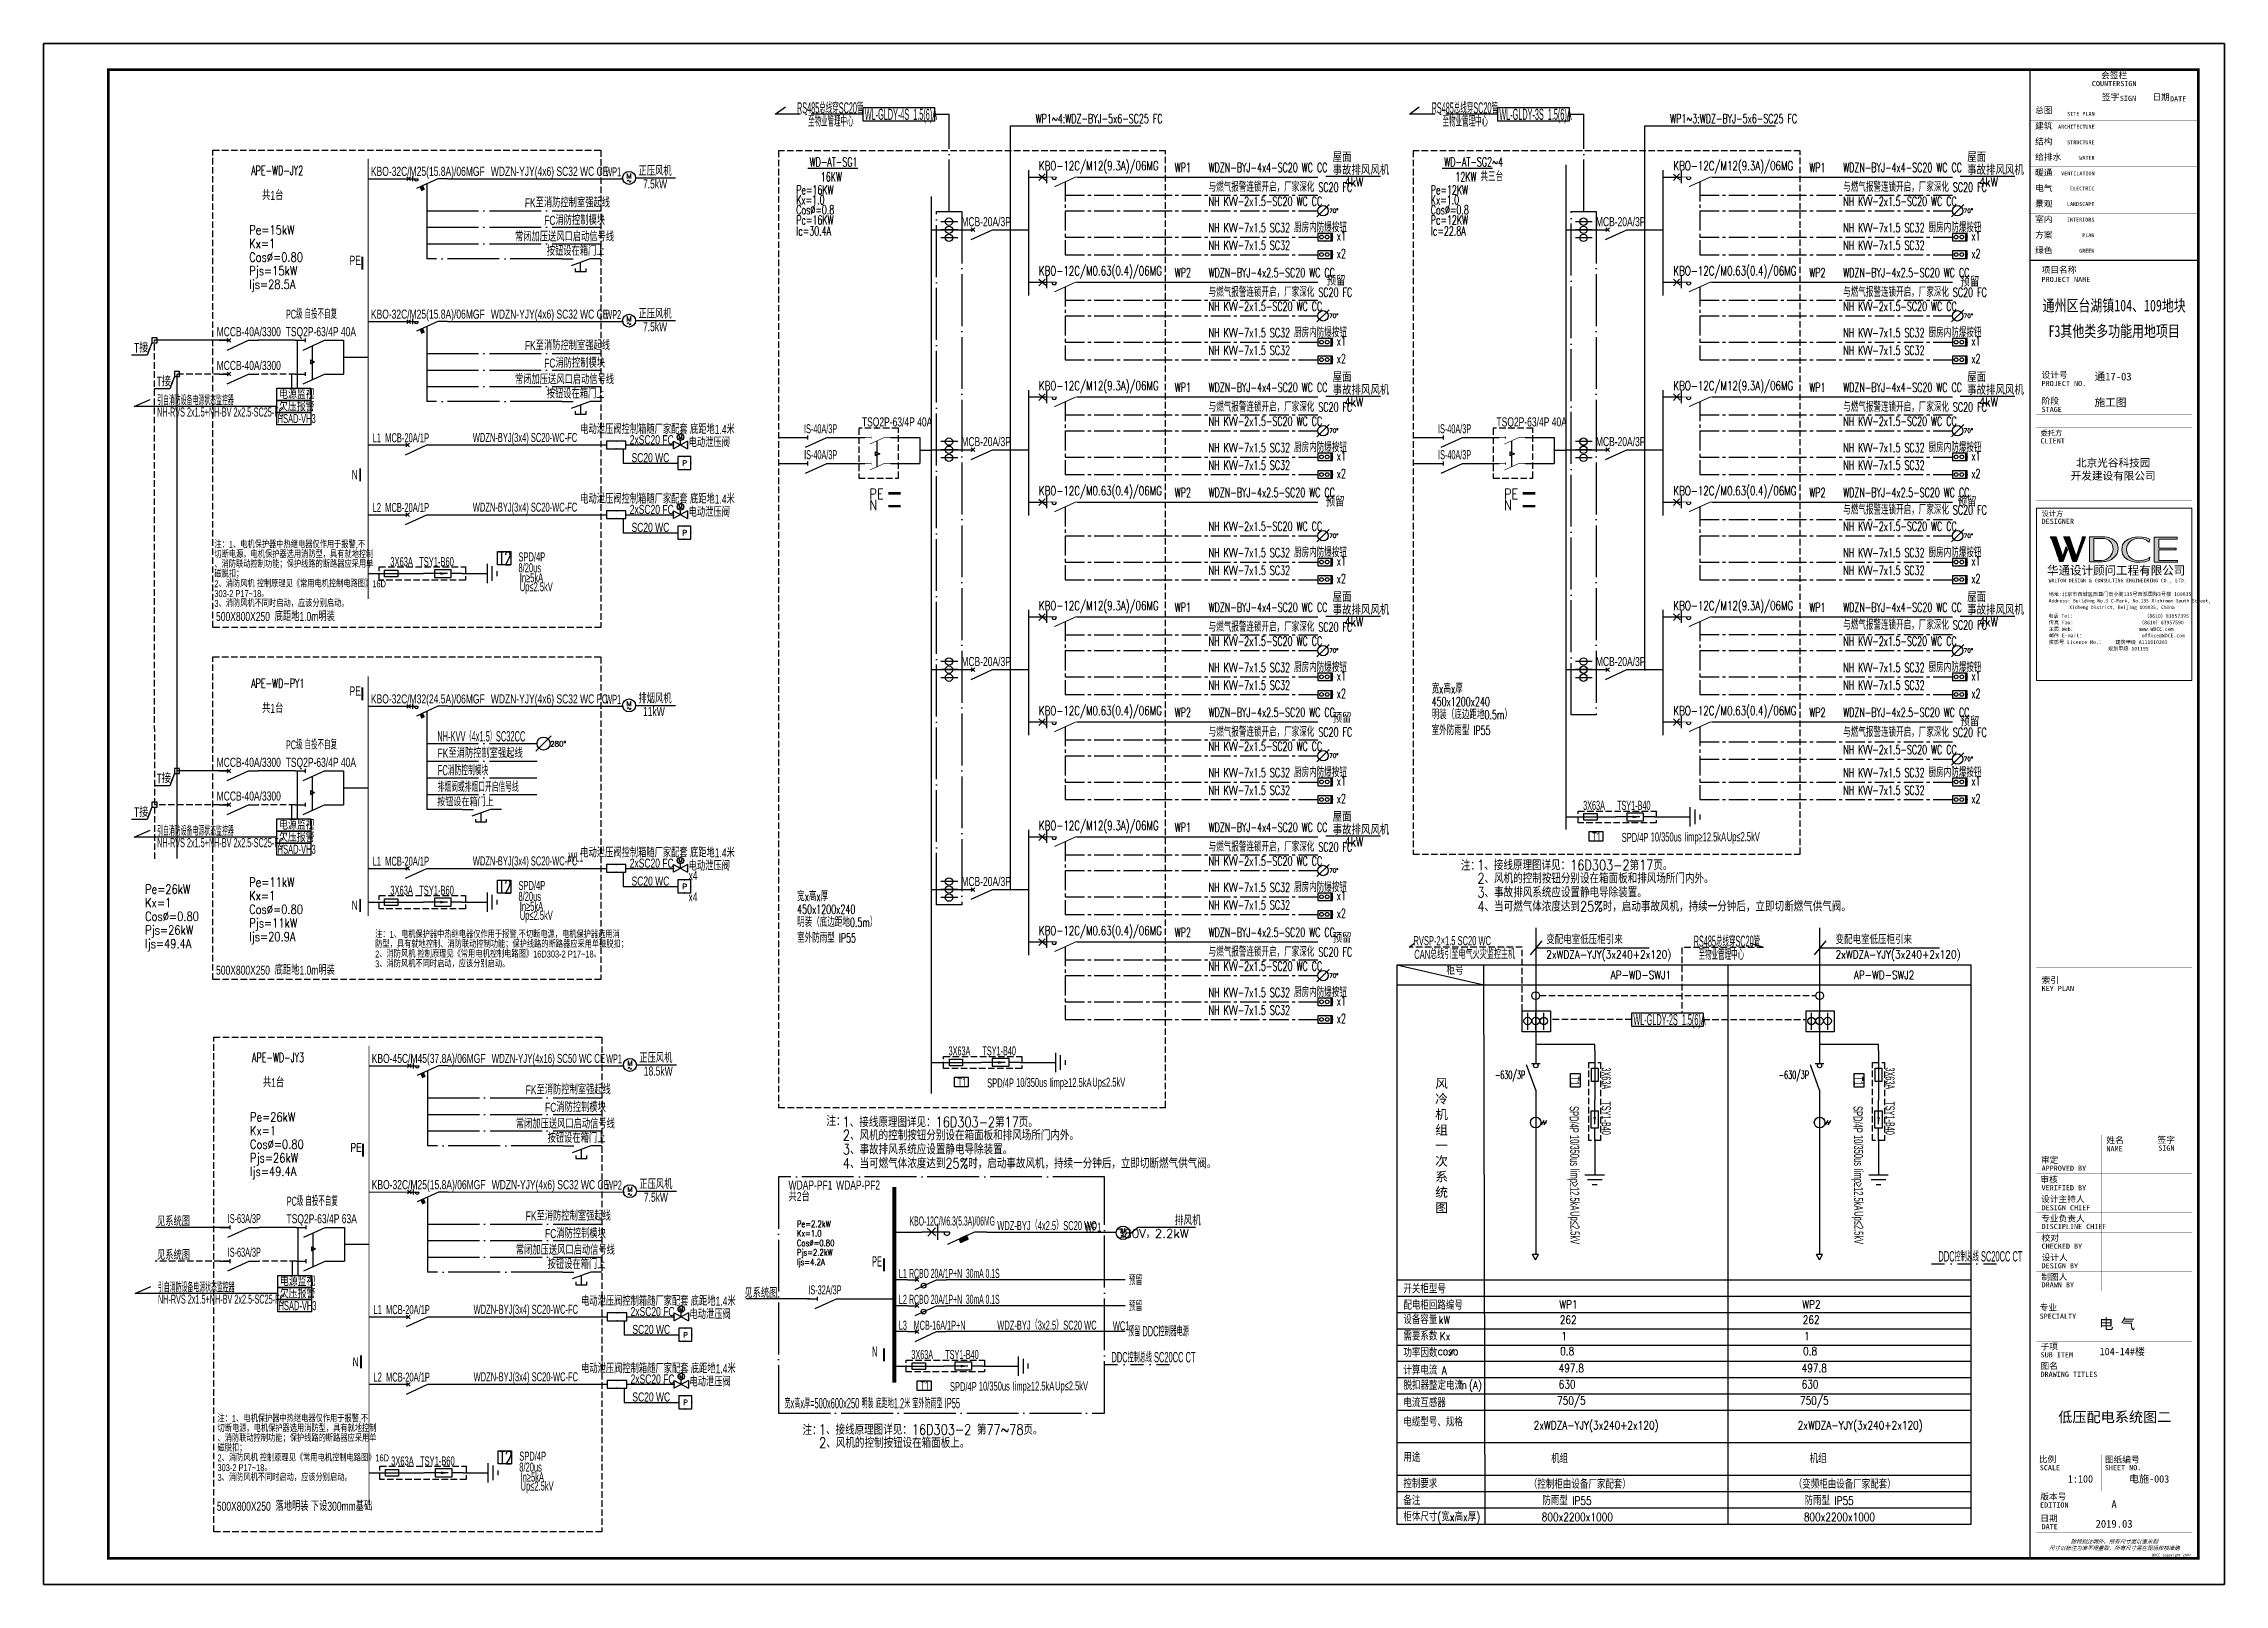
# Model space of a CAD drawing. Extents: x -118086 to 144314, y -110039 to 305761.
# Drawn here: x 27084 to 111184, y 127561 to 186961 of the extents above; entities that cross this region are included whole.
import ezdxf
from ezdxf.enums import TextEntityAlignment as Align

# ---------------------------------------------------------------- set-up
doc = ezdxf.new("R2010")
doc.units = 0
doc.header["$LTSCALE"] = 1000
for name, pattern in [('CENTER2', [1.125, 0.75, -0.125, 0.125, -0.125]), ('CONTINOUS', [0]), ('DASH', [0.35, 0.25, -0.1]), ('DASHDOT', [1, 0.5, -0.25, 0, -0.25]), ('DOTE', [2.42, 2, -0.2, 0.02, -0.2])]:
    doc.linetypes.add(name, pattern=pattern)
doc.layers.get('0').update_dxf_attribs({"linetype": 'CONTINUOUS'})
doc.layers.get('Defpoints').update_dxf_attribs({"linetype": 'CONTINUOUS'})
for name, color, linetype in [('D-TEXT', 7, 'CONTINUOUS'), ('DIM-照明', 3, 'CONTINUOUS'), ('DIM-箱柜', 3, 'CONTINUOUS'), ('DOTLN', 2, 'DASH'), ('DQ', 7, 'CONTINOUS'), ('EL-1', 4, 'DASH'), ('EL-TEXT', 3, 'CONTINUOUS'), ('ELEMENT', 3, 'CONTINUOUS'), ('EQUIP', 3, 'CONTINUOUS'), ('EQUIP-动力', 3, 'CONTINUOUS'), ('EQUIP-消防', 3, 'CONTINUOUS'), ('EQUIP-照明', 3, 'CONTINUOUS'), ('EQUIP-箱柜', 3, 'CONTINUOUS'), ('LPSZ', 4, 'CONTINUOUS'), ('PUB_TEXT', 7, 'CONTINUOUS'), ('S1', 2, 'CONTINUOUS'), ('SHEBEI', 7, 'CONTINUOUS'), ('SHEET_LINE', 6, 'CONTINUOUS'), ('SIG_TEXT', 7, 'CONTINUOUS'), ('SYSTEM', 3, 'CONTINUOUS'), ('TEL_LEAD', 3, 'CONTINUOUS'), ('TEL_TEXT', 3, 'CONTINUOUS'), ('TEL_TITLE', 7, 'CONTINUOUS'), ('TXT', 3, 'CONTINUOUS'), ('WIRE', 4, 'CONTINUOUS'), ('WIRE-照明', 1, 'CONTINUOUS'), ('WIRE-系统', 4, 'CONTINUOUS'), ('XT', 6, 'CONTINUOUS'), ('内审意见修改', 2, 'CONTINUOUS'), ('字', 7, 'CONTINUOUS')]:
    doc.layers.add(name, color=color, linetype=linetype)
doc.layers.add('内审要求修改2.10', color=6, linetype='CONTINUOUS', plot=False)
doc.layers.get('内审要求修改2.10').off()
doc.styles.add('_COMPLEX', font='ros.shx', dxfattribs={"width": 0.6, "bigfont": 'jd.shx'})
doc.styles.add('_HZTXT', font='ROS', dxfattribs={"width": 0.8, "bigfont": 'JD'})
doc.styles.add('_JD', font='ros.shx', dxfattribs={"width": 0.65, "bigfont": 'jd.shx'})
doc.styles.add('_TCH_DIM', font='SIMPLEX', dxfattribs={"bigfont": 'GBCBIG'})
doc.styles.add('_TCH_LABEL', font='COMPLEX', dxfattribs={"bigfont": 'GBCBIG'})
doc.styles.add('_TEL_DIM', font='ROMANS2', dxfattribs={"width": 0.8, "height": 3.5, "bigfont": 'HZDF2'})
doc.styles.add('B', font='ros.shx', dxfattribs={"width": 0.8, "bigfont": 'jd.shx'})
doc.styles.add('DIM_FONT', font='ROMANS', dxfattribs={"bigfont": 'HZTXT'})
doc.styles.add('HT', font='simhei.ttf', dxfattribs={"height": 3})
doc.styles.add('HZDX', font='ros.shx', dxfattribs={"width": 0.75, "height": 500, "bigfont": 'jd.shx'})
doc.styles.get("Standard").update_dxf_attribs({"font": 'GBENOR', "bigfont": 'GBCBIG'})
doc.styles.add('华文细黑', font='STXIHEI.TTF')
doc.styles.add('图签信息$0$hwxh', font='STXIHEI.TTF')
doc.styles.add('图签信息$0$华文细黑', font='STXIHEI.TTF', dxfattribs={"height": 10})

msp = doc.modelspace()

# ---------------------------------------------------------------- texts
at = {"color": 7, "style": '_TEL_DIM', "width": 0.8}
for s, p in [('变配电室低压柜引来', (85032, 152252)), ('变配电室低压柜引来', (96189, 152252)), ('柜号', (81185, 151067)), ('2xWDZA-YJY(3x240+2x120)', (85032, 151688)), ('2xWDZA-YJY(3x240+2x120)', (96189, 151688)), ('AP-WD-SWJ1', (87514, 150898)), ('AP-WD-SWJ2', (96895, 150898)), ('开关柜型号', (79522, 138785)), ('设备容量', (79522, 137600)), ('配电柜回路编号', (79522, 138157)), ('WP1', (85540, 138195)), ('WP2', (94908, 138195)), ('需要系数', (79522, 136966)), ('kW', (80886, 137599)), ('Kx', (80927, 136975)), ('262', (85556, 137606)), ('1', (85611, 136975)), ('262', (94925, 137606)), ('1', (94979, 136975)), ('功率因数', (79522, 136322)), ('coso', (80850, 136396)), ('0.8', (85570, 136396)), ('0.8', (94939, 136396)), ('计算电流', (79522, 135650)), ('脱扣器整定电流', (79528, 135066)), ('A', (81002, 135654)), ('I ', (81665, 135096)), ('(A)', (82052, 135083)), ('497.8', (85512, 135743)), ('630', (85512, 135115)), ('497.8', (94881, 135743)), ('630', (94881, 135115)), ('电流互感器', (79522, 134396)), ('n', (81769, 135094)), ('750/5', (85449, 134490)), ('750/5', (94818, 134490)), ('电缆型号、规格', (79522, 133653)), ('2xWDZA-YJY(3x240+2x120)', (84546, 133538)), ('2xWDZA-YJY(3x240+2x120)', (94732, 133538)), ('用途', (79522, 132292)), ('机组', (85221, 132244)), ('机组', (95189, 132244)), ('控制要求', (79522, 131274)), ('（控制柜由设备厂家配套）', (84362, 131256)), ('（变频柜由设备厂家配套）', (94577, 131256)), ('柜体尺寸(宽x高x厚)', (79522, 130000)), ('备注', (79522, 130628)), ('防雨型 IP55', (84881, 130628)), ('防雨型 IP55', (94991, 130628)), ('800x2200x1000', (84859, 130000)), ('800x2200x1000', (94968, 130000))]:
    msp.add_text(s, height=315, dxfattribs=at).set_placement(p)
at = {"color": 7, "linetype": 'Continuous', "insert": (80749, 147060), "char_height": 360, "width": 141.57, "attachment_point": 1, "style": 'HT'}
msp.add_mtext('风冷机组一次系统图', dxfattribs=at)
at = {"layer": 'D-TEXT', "color": 0, "style": '_HZTXT', "width": 0.45}
for s, height, p in [('RS485总线穿SC20管', 428.57, (56139, 184270, 0)), ('至物业管理中心', 428.6, (56562, 183757, 0)), ('WL-GLDY-4S  1.5(6)A', 428.57, (58752, 184022, 0)), ('至物业管理中心', 428.6, (81033, 183757, 0)), ('WL-GLDY-3S  1.5(6)A', 428.57, (83223, 184022, 0)), ('RS485总线穿SC20管', 428.57, (90720, 152145, 0)), ('至物业管理中心', 428.6, (90908, 151633, 0)), ('WL-GLDY-2S  1.5(6)A', 428.57, (88392, 149120, 0))]:
    msp.add_text(s, height=height, dxfattribs=at).set_placement(p)
at = {"layer": 'D-TEXT', "style": '_HZTXT', "width": 0.45}
for s, p in [('NH-KVV（4x1.5）SC32CC', (42267, 160057)), ('DDC控制总线 SC20CC CT', (100157, 140008)), ('PE', (59029, 139814)), ('预留 DDC控制器电源', (68907, 137122)), ('N', (59029, 136342)), ('DDC控制总线 SC20CC CT', (68266, 136121)), ('宽x高x厚=500x600x250 明装 底距地1.2米 室外防雨型 IP55', (55655, 134346))]:
    msp.add_text(s, height=400, dxfattribs=at).set_placement(p)
at = {"layer": 'DIM-照明', "style": '_TEL_DIM', "width": 0.8}
msp.add_text('按钮设在箱门上', height=300, dxfattribs=at).set_placement((42261, 157564, 0))
at = {"layer": 'DIM-箱柜', "style": '_TCH_DIM'}
for s, p in [('排风机', (70704, 141407)), ('380V，2.2kW', (68466, 140917))]:
    msp.add_text(s, height=337.6, dxfattribs=at).set_placement(p)
at = {"layer": 'EL-TEXT', "color": 255, "style": '_HZTXT', "width": 0.5}
msp.add_text('FC消防控制模块', height=400, dxfattribs=at).set_placement((42284, 158750, 0))
at = {"layer": 'EL-TEXT', "style": '_HZTXT', "width": 0.5}
for p in [(68936, 139097, -124), (68936, 138097, -124)]:
    msp.add_text('预留', height=400, dxfattribs=at).set_placement(p)
at = {"layer": 'LPSZ', "color": 7, "style": '_TEL_DIM', "width": 0.55}
for p in [(83054, 147048), (94000, 147048)]:
    msp.add_text('-630/3P', height=315, dxfattribs=at).set_placement(p)
at = {"layer": 'PUB_TEXT', "style": '_JD', "width": 0.5}
for s, p in [('WP1', (48748, 181846)), ('WP2', (48749, 176341)), ('WP1', (48748, 161507)), ('WL1', (47325, 155429)), ('WP1', (48780, 147646)), ('WP2', (48780, 142781))]:
    msp.add_text(s, height=350, dxfattribs=at).set_placement(p)
at = {"layer": 'SHEBEI', "linetype": 'DOTE', "style": '_HZTXT', "width": 0.45}
msp.add_text('RS485总线穿SC20管', height=428.57, dxfattribs=at).set_placement((80610, 184270, 0))
at = {"layer": 'SIG_TEXT', "style": '_TEL_DIM', "width": 0.8}
for s, height, p in [('Pe=15kW', 350, (35010, 179604)), ('Kx=1', 350, (35010, 179079)), ('Cos%%C=0.80', 350, (35010, 178554)), ('Pjs=15kW', 350, (35010, 178029)), ('Ijs=28.5A', 350, (35010, 177504)), ('Pe=11kW', 350, (35010, 154459)), ('Pe=26kW', 350, (30997, 154188)), ('Kx=1', 350, (30997, 153663)), ('Kx=1', 350, (35010, 153934)), ('Cos%%C=0.80', 350, (30997, 153138)), ('Cos%%C=0.80', 350, (35010, 153409)), ('Pjs=11kW', 350, (35010, 152884)), ('Pjs=26kW', 350, (30997, 152613)), ('Ijs=49.4A', 350, (30997, 152088)), ('Ijs=20.9A', 350, (35010, 152359)), ('Pe=26kW', 350, (35042, 145405)), ('Cos%%C=0.80', 350, (35042, 144355)), ('Kx=1', 350, (35042, 144880)), ('Pjs=26kW', 350, (35042, 143830)), ('Ijs=49.4A', 350, (35042, 143305)), ('Pe=2.2kW', 245, (56131, 141337)), ('Cos%%C=0.80', 245, (56131, 140602)), ('Kx=1.0', 245, (56131, 140970)), ('Pjs=2.2kW', 245, (56131, 140235)), ('Ijs=4.2A', 245, (56131, 139867))]:
    msp.add_text(s, height=height, dxfattribs=at).set_placement(p)
at = {"layer": 'SIG_TEXT', "linetype": 'Continuous', "style": '_HZTXT', "width": 0.8}
for s, height, p in [('切断电源，电机保护器选用消防型，具有就地控制', 267.91, (33669, 167137, 0)), ('注：1、电机保护器中热继电器仅作用于报警,不', 267.91, (33669, 167515, 0)), ('磁脱扣；', 267.9, (33669, 166381, 0)), ('、消防联动控制功能；保护线路的断路器应采用单', 267.91, (33669, 166759, 0)), ('303-2 P17~18。', 267.91, (33669, 165625, 0)), ('2、消防风机 控制原理见《常用电机控制电路图》16D', 267.91, (33669, 166003, 0)), ('3、消防风机不同时启动，应该分别启动。', 267.91, (33669, 165247, 0)), ('注：1、电机保护器中热继电器仅作用于报警,不切断电源，电机保护器选用消', 267.91, (39870, 152484, 0)), ('防型，具有就地控制、消防联动控制功能；保护线路的断路器应采用单磁脱扣；', 267.91, (39870, 152106, 0)), ('3、消防风机不同时启动，应该分别启动。', 267.91, (39870, 151350, 0)), ('2、消防风机 控制原理见《常用电机控制电路图》16D303-2 P17~18。', 267.91, (39870, 151728, 0)), ('切断电源，电机保护器选用消防型，具有就地控制', 267.91, (33789, 133439)), ('注：1、电机保护器中热继电器仅作用于报警,不', 267.91, (33789, 133817)), ('磁脱扣；', 267.9, (33789, 132683)), ('、消防联动控制功能；保护线路的断路器应采用单', 267.91, (33789, 133061)), ('303-2 P17~18。', 267.91, (33789, 131927)), ('2、消防风机 控制原理见《常用电机控制电路图》16D', 267.91, (33789, 132305)), ('3、消防风机不同时启动，应该分别启动。', 267.91, (33789, 131549))]:
    msp.add_text(s, height=height, dxfattribs=at).set_placement(p)
at = {"layer": 'TEL_LEAD', "color": 7, "style": '_TEL_DIM'}
for s, height, width, p in [('WP1~4:WDZ-BYJ-5x6-SC25 FC', 350, 0.64, (65340, 183895)), ('WP1~3:WDZ-BYJ-5x6-SC25 FC', 350, 0.64, (89811, 183895)), ('T接', 347.2, 0.8, (30577, 175055)), ('T接', 347.2, 0.8, (31447, 173754)), ('T接', 347.2, 0.8, (31447, 158453)), ('T接', 347.2, 0.8, (30577, 157152))]:
    msp.add_text(s, height=height, dxfattribs=dict(at, width=width)).set_placement(p)
at = {"layer": 'TEL_TEXT'}
for s, height, style, width, p in [('WD-AT-SG1', 350, '_TEL_DIM', 0.64, (56627, 182225)), ('屋面', 350, '_TEL_DIM', 0.8, (76794, 182400)), ('WD-AT-SG2~4', 350, '_TEL_DIM', 0.64, (81098, 182225)), ('屋面', 350, '_TEL_DIM', 0.8, (101265, 182400)), ('APE-WD-JY2', 350, '_TEL_DIM', 0.64, (35089, 181896)), ('16KW', 350, '_TEL_DIM', 0.64, (57055, 181650)), ('KBO-12C/M12(9.3A)/06MG', 350, '_TEL_DIM', 0.7, (65466, 182077)), ('WP1', 350, '_TEL_DIM', 0.64, (70707, 182010)), ('WDZN-BYJ-4x4-SC20 WC CC', 350, '_TEL_DIM', 0.64, (72013, 182010)), ('事故排风风机', 350, '_TEL_DIM', 0.8, (76794, 181904)), ('4kW', 350, '_TEL_DIM', 0.8, (77251, 181450)), ('12KW 共三台', 350, '_TEL_DIM', 0.64, (81526, 181650)), ('KBO-12C/M12(9.3A)/06MG', 350, '_TEL_DIM', 0.7, (89936, 182077)), ('WP1', 350, '_TEL_DIM', 0.64, (95178, 182010)), ('WDZN-BYJ-4x4-SC20 WC CC', 350, '_TEL_DIM', 0.64, (96484, 182010)), ('事故排风风机', 350, '_TEL_DIM', 0.8, (101265, 181904)), ('4kW', 350, '_TEL_DIM', 0.8, (101722, 181450)), ('Pe=16KW', 350, '_TEL_DIM', 0.64, (56107, 181147)), ('Kx=1.0', 350, '_TEL_DIM', 0.64, (56107, 180763)), ('与燃气报警连锁开启，厂家深化 SC20 FC', 350, '_TEL_DIM', 0.64, (72013, 181252)), ('NH KVV-2x1.5-SC20 WC CC', 350, '_TEL_DIM', 0.64, (72013, 180706)), ('Pe=12KW', 350, '_TEL_DIM', 0.64, (80578, 181147)), ('Kx=1.0', 350, '_TEL_DIM', 0.64, (80578, 180763)), ('与燃气报警连锁开启，厂家深化 SC20 FC', 350, '_TEL_DIM', 0.64, (96484, 181252)), ('NH KVV-2x1.5-SC20 WC CC', 350, '_TEL_DIM', 0.64, (96484, 180706)), ('Cos%%C=0.8', 350, '_TEL_DIM', 0.64, (56107, 180381)), ('Pc=16KW', 350, '_TEL_DIM', 0.64, (56107, 179989)), ('NH KVV-7x1.5 SC32 厨房内防爆按钮', 350, '_TEL_DIM', 0.64, (72013, 179690)), ('Cos%%C=0.8', 350, '_TEL_DIM', 0.64, (80578, 180381)), ('Pc=12KW', 350, '_TEL_DIM', 0.64, (80578, 179989)), ('NH KVV-7x1.5 SC32 厨房内防爆按钮', 350, '_TEL_DIM', 0.64, (96484, 179690)), ('Ic=30.4A', 350, '_TEL_DIM', 0.64, (56112, 179565)), ('NH KVV-7x1.5 SC32 ', 350, '_TEL_DIM', 0.64, (72013, 179011)), ('x1 ', 350, '_TEL_DIM', 0.64, (76953, 179369)), ('Ic=22.8A', 350, '_TEL_DIM', 0.64, (80583, 179565)), ('NH KVV-7x1.5 SC32 ', 350, '_TEL_DIM', 0.64, (96484, 179011)), ('x1 ', 350, '_TEL_DIM', 0.64, (101424, 179369)), ('KBO-12C/M0.63(0.4)/06MG', 350, '_TEL_DIM', 0.7, (65466, 178026)), ('WP2', 350, '_TEL_DIM', 0.64, (70707, 177959)), ('WDZN-BYJ-4x2.5-SC20 WC CC', 350, '_TEL_DIM', 0.64, (72013, 177959)), ('x2', 350, '_TEL_DIM', 0.64, (76953, 178690)), ('KBO-12C/M0.63(0.4)/06MG', 350, '_TEL_DIM', 0.7, (89936, 178026)), ('WP2', 350, '_TEL_DIM', 0.64, (95178, 177959)), ('WDZN-BYJ-4x2.5-SC20 WC CC', 350, '_TEL_DIM', 0.64, (96484, 177959)), ('x2', 350, '_TEL_DIM', 0.64, (101424, 178690)), ('与燃气报警连锁开启，厂家深化 SC20 FC', 350, '_TEL_DIM', 0.64, (72013, 177200)), ('预留', 350, '_TEL_DIM', 0.8, (76561, 177635)), ('与燃气报警连锁开启，厂家深化 SC20 FC', 350, '_TEL_DIM', 0.64, (96484, 177200)), ('预留', 350, '_TEL_DIM', 0.8, (101006, 177596)), ('NH KVV-2x1.5-SC20 WC CC', 350, '_TEL_DIM', 0.64, (72013, 176655)), ('NH KVV-2x1.5-SC20 WC CC', 350, '_TEL_DIM', 0.64, (96484, 176655)), ('NH KVV-7x1.5 SC32 厨房内防爆按钮', 350, '_TEL_DIM', 0.64, (72013, 175639)), ('NH KVV-7x1.5 SC32 厨房内防爆按钮', 350, '_TEL_DIM', 0.64, (96484, 175639)), ('NH KVV-7x1.5 SC32 ', 350, '_TEL_DIM', 0.64, (72013, 174960)), ('x1 ', 350, '_TEL_DIM', 0.64, (76953, 175318)), ('x2', 350, '_TEL_DIM', 0.64, (76953, 174639)), ('NH KVV-7x1.5 SC32 ', 350, '_TEL_DIM', 0.64, (96484, 174960)), ('x1 ', 350, '_TEL_DIM', 0.64, (101424, 175318)), ('x2', 350, '_TEL_DIM', 0.64, (101424, 174639)), ('屋面', 350, '_TEL_DIM', 0.8, (76794, 173921)), ('屋面', 350, '_TEL_DIM', 0.8, (101265, 173921)), ('KBO-12C/M12(9.3A)/06MG', 350, '_TEL_DIM', 0.7, (65466, 173598)), ('WP1', 350, '_TEL_DIM', 0.64, (70707, 173531)), ('WDZN-BYJ-4x4-SC20 WC CC', 350, '_TEL_DIM', 0.64, (72013, 173531)), ('事故排风风机', 350, '_TEL_DIM', 0.8, (76794, 173425)), ('4kW', 350, '_TEL_DIM', 0.8, (77251, 172971)), ('KBO-12C/M12(9.3A)/06MG', 350, '_TEL_DIM', 0.7, (89936, 173598)), ('WP1', 350, '_TEL_DIM', 0.64, (95178, 173531)), ('WDZN-BYJ-4x4-SC20 WC CC', 350, '_TEL_DIM', 0.64, (96484, 173531)), ('事故排风风机', 350, '_TEL_DIM', 0.8, (101265, 173425)), ('4kW', 350, '_TEL_DIM', 0.8, (101722, 172971)), ('与燃气报警连锁开启，厂家深化 SC20 FC', 350, '_TEL_DIM', 0.64, (72013, 172773)), ('NH KVV-2x1.5-SC20 WC CC', 350, '_TEL_DIM', 0.64, (72013, 172228)), ('与燃气报警连锁开启，厂家深化 SC20 FC', 350, '_TEL_DIM', 0.64, (96484, 172773)), ('NH KVV-2x1.5-SC20 WC CC', 350, '_TEL_DIM', 0.64, (96484, 172228)), ('NH KVV-7x1.5 SC32 厨房内防爆按钮', 350, '_TEL_DIM', 0.64, (72013, 171212)), ('NH KVV-7x1.5 SC32 厨房内防爆按钮', 350, '_TEL_DIM', 0.64, (96484, 171212)), ('NH KVV-7x1.5 SC32 ', 350, '_TEL_DIM', 0.64, (72013, 170533)), ('x1 ', 350, '_TEL_DIM', 0.64, (76953, 170890)), ('NH KVV-7x1.5 SC32 ', 350, '_TEL_DIM', 0.64, (96484, 170533)), ('x1 ', 350, '_TEL_DIM', 0.64, (101424, 170890)), ('KBO-12C/M0.63(0.4)/06MG', 350, '_TEL_DIM', 0.7, (65466, 169547)), ('x2', 350, '_TEL_DIM', 0.64, (76953, 170211)), ('KBO-12C/M0.63(0.4)/06MG', 350, '_TEL_DIM', 0.7, (89936, 169547)), ('x2', 350, '_TEL_DIM', 0.64, (101424, 170211)), ('PE', 400, '_TEL_DIM', 0.8, (58932, 169401)), ('N', 400, '_TEL_DIM', 0.8, (58932, 168978)), ('WP2', 350, '_TEL_DIM', 0.64, (70707, 169480)), ('WDZN-BYJ-4x2.5-SC20 WC CC', 350, '_TEL_DIM', 0.64, (72013, 169480)), ('预留', 350, '_TEL_DIM', 0.8, (76530, 169118)), ('PE', 400, '_TEL_DIM', 0.8, (83403, 169401)), ('N', 400, '_TEL_DIM', 0.8, (83403, 168978)), ('WP2', 350, '_TEL_DIM', 0.64, (95178, 169480)), ('与燃气报警连锁开启，厂家深化 SC20 FC', 350, '_TEL_DIM', 0.64, (96484, 168810)), ('WDZN-BYJ-4x2.5-SC20 WC CC', 350, '_TEL_DIM', 0.64, (96484, 169480)), ('预留', 350, '_TEL_DIM', 0.8, (100895, 169118)), ('NH KVV-2x1.5-SC20 WC CC', 350, '_TEL_DIM', 0.64, (72013, 168177)), ('NH KVV-2x1.5-SC20 WC CC', 350, '_TEL_DIM', 0.64, (96484, 168177)), ('NH KVV-7x1.5 SC32 厨房内防爆按钮', 350, '_TEL_DIM', 0.64, (72013, 167160)), ('NH KVV-7x1.5 SC32 厨房内防爆按钮', 350, '_TEL_DIM', 0.64, (96484, 167160)), ('NH KVV-7x1.5 SC32 ', 350, '_TEL_DIM', 0.64, (72013, 166481)), ('x1 ', 350, '_TEL_DIM', 0.64, (76953, 166839)), ('NH KVV-7x1.5 SC32 ', 350, '_TEL_DIM', 0.64, (96484, 166481)), ('x1 ', 350, '_TEL_DIM', 0.64, (101424, 166839)), ('屋面', 350, '_TEL_DIM', 0.8, (76794, 165443)), ('x2', 350, '_TEL_DIM', 0.64, (76953, 166160)), ('屋面', 350, '_TEL_DIM', 0.8, (101265, 165443)), ('x2', 350, '_TEL_DIM', 0.64, (101424, 166160)), ('KBO-12C/M12(9.3A)/06MG', 350, '_TEL_DIM', 0.7, (65466, 165120)), ('WP1', 350, '_TEL_DIM', 0.64, (70707, 165053)), ('WDZN-BYJ-4x4-SC20 WC CC', 350, '_TEL_DIM', 0.64, (72013, 165053)), ('事故排风风机', 350, '_TEL_DIM', 0.8, (76794, 164947)), ('4kW', 350, '_TEL_DIM', 0.8, (77251, 164493)), ('KBO-12C/M12(9.3A)/06MG', 350, '_TEL_DIM', 0.7, (89936, 165120)), ('WP1', 350, '_TEL_DIM', 0.64, (95178, 165053)), ('WDZN-BYJ-4x4-SC20 WC CC', 350, '_TEL_DIM', 0.64, (96484, 165053)), ('事故排风风机', 350, '_TEL_DIM', 0.8, (101265, 164947)), ('4kW', 350, '_TEL_DIM', 0.8, (101722, 164493)), ('与燃气报警连锁开启，厂家深化 SC20 FC', 350, '_TEL_DIM', 0.64, (72013, 164294)), ('NH KVV-2x1.5-SC20 WC CC', 350, '_TEL_DIM', 0.64, (72013, 163749)), ('与燃气报警连锁开启，厂家深化 SC20 FC', 350, '_TEL_DIM', 0.64, (96484, 164371)), ('NH KVV-2x1.5-SC20 WC CC', 350, '_TEL_DIM', 0.64, (96484, 163749)), ('APE-WD-PY1', 350, '_TEL_DIM', 0.64, (35089, 162124)), ('NH KVV-7x1.5 SC32 厨房内防爆按钮', 350, '_TEL_DIM', 0.64, (72013, 162733)), ('NH KVV-7x1.5 SC32 ', 350, '_TEL_DIM', 0.64, (72013, 162054)), ('x1 ', 350, '_TEL_DIM', 0.64, (76953, 162411)), ('NH KVV-7x1.5 SC32 厨房内防爆按钮', 350, '_TEL_DIM', 0.64, (96484, 162733)), ('NH KVV-7x1.5 SC32 ', 350, '_TEL_DIM', 0.64, (96484, 162054)), ('x1 ', 350, '_TEL_DIM', 0.64, (101424, 162411)), ('KBO-12C/M0.63(0.4)/06MG', 350, '_TEL_DIM', 0.7, (65466, 161068)), ('x2', 350, '_TEL_DIM', 0.64, (76953, 161732)), ('宽x高x厚', 350, '_TEL_DIM', 0.64, (80612, 161912)), ('KBO-12C/M0.63(0.4)/06MG', 350, '_TEL_DIM', 0.7, (89936, 161068)), ('x2', 350, '_TEL_DIM', 0.64, (101424, 161732)), ('WP2', 350, '_TEL_DIM', 0.64, (70707, 161002)), ('与燃气报警连锁开启，厂家深化 SC20 FC', 350, '_TEL_DIM', 0.64, (72013, 160243)), ('WDZN-BYJ-4x2.5-SC20 WC CC', 350, '_TEL_DIM', 0.64, (72013, 161002)), ('预留', 350, '_TEL_DIM', 0.8, (76794, 160779)), ('室外防雨型 IP55', 350, '_TEL_DIM', 0.64, (80612, 160309)), ('明装（底边距地0.5m）', 350, '_TEL_DIM', 0.64, (80612, 160917)), ('WP2', 350, '_TEL_DIM', 0.64, (95178, 161002)), ('WDZN-BYJ-4x2.5-SC20 WC CC', 350, '_TEL_DIM', 0.64, (96484, 161002)), ('预留', 350, '_TEL_DIM', 0.8, (101006, 160639)), ('NH KVV-2x1.5-SC20 WC CC', 350, '_TEL_DIM', 0.64, (72013, 159698)), ('与燃气报警连锁开启，厂家深化 SC20 FC', 350, '_TEL_DIM', 0.64, (96484, 160235)), ('NH KVV-2x1.5-SC20 WC CC', 350, '_TEL_DIM', 0.64, (96484, 159569)), ('NH KVV-7x1.5 SC32 厨房内防爆按钮', 350, '_TEL_DIM', 0.64, (72013, 158682)), ('NH KVV-7x1.5 SC32 厨房内防爆按钮', 350, '_TEL_DIM', 0.64, (96484, 158682)), ('NH KVV-7x1.5 SC32 ', 350, '_TEL_DIM', 0.64, (72013, 158003)), ('x1 ', 350, '_TEL_DIM', 0.64, (76953, 158360)), ('NH KVV-7x1.5 SC32 ', 350, '_TEL_DIM', 0.64, (96484, 158003)), ('x1 ', 350, '_TEL_DIM', 0.64, (101424, 158360)), ('屋面', 350, '_TEL_DIM', 0.8, (76794, 156964)), ('x2', 350, '_TEL_DIM', 0.64, (76953, 157681)), ('x2', 350, '_TEL_DIM', 0.64, (101424, 157681)), ('KBO-12C/M12(9.3A)/06MG', 350, '_TEL_DIM', 0.7, (65466, 156641)), ('WP1', 350, '_TEL_DIM', 0.64, (70707, 156574)), ('WDZN-BYJ-4x4-SC20 WC CC', 350, '_TEL_DIM', 0.64, (72013, 156574)), ('事故排风风机', 350, '_TEL_DIM', 0.8, (76794, 156468)), ('与燃气报警连锁开启，厂家深化 SC20 FC', 350, '_TEL_DIM', 0.64, (72013, 155816)), ('NH KVV-2x1.5-SC20 WC CC', 350, '_TEL_DIM', 0.64, (72013, 155270)), ('4kW', 350, '_TEL_DIM', 0.8, (77251, 156014)), ('注：', 400, '_TEL_DIM', 0.8, (81740, 155075)), ('2、风机的控制按钮分别设在箱面板和排风场所门内外。', 400, '_TEL_DIM', 0.8, (82379, 154584)), ('1、接线原理图详见：16D303-2第17页。', 400, '_TEL_DIM', 0.8, (82369, 155093)), ('宽x高x厚', 350, '_TEL_DIM', 0.64, (56141, 153906)), ('NH KVV-7x1.5 SC32 厨房内防爆按钮', 350, '_TEL_DIM', 0.64, (72013, 154254)), ('NH KVV-7x1.5 SC32 ', 350, '_TEL_DIM', 0.64, (72013, 153575)), ('x1 ', 350, '_TEL_DIM', 0.64, (76953, 153933)), ('3、事故排风系统应设置静电导除装置。 ', 400, '_TEL_DIM', 0.8, (82379, 154043)), ('4、当可燃气体浓度达到25%%%时，启动事故风机，持续一分钟后，立即切断燃气供气阀。', 400, '_TEL_DIM', 0.8, (82379, 153501)), ('明装（底边距地0.5m）', 350, '_TEL_DIM', 0.64, (56141, 152911)), ('x2', 350, '_TEL_DIM', 0.64, (76953, 153254)), ('室外防雨型 IP55', 350, '_TEL_DIM', 0.64, (56141, 152304)), ('KBO-12C/M0.63(0.4)/06MG', 350, '_TEL_DIM', 0.7, (65466, 152590)), ('WP2', 350, '_TEL_DIM', 0.64, (70707, 152523)), ('WDZN-BYJ-4x2.5-SC20 WC CC', 350, '_TEL_DIM', 0.64, (72013, 152523)), ('预留', 350, '_TEL_DIM', 0.8, (76794, 152300)), ('与燃气报警连锁开启，厂家深化 SC20 FC', 350, '_TEL_DIM', 0.64, (72013, 151765)), ('NH KVV-2x1.5-SC20 WC CC', 350, '_TEL_DIM', 0.64, (72013, 151219)), ('NH KVV-7x1.5 SC32 厨房内防爆按钮', 350, '_TEL_DIM', 0.64, (72013, 150203)), ('NH KVV-7x1.5 SC32 ', 350, '_TEL_DIM', 0.64, (72013, 149524)), ('x1 ', 350, '_TEL_DIM', 0.64, (76953, 149882)), ('x2', 350, '_TEL_DIM', 0.64, (76953, 149203)), ('APE-WD-JY3', 350, '_TEL_DIM', 0.64, (35121, 147697)), ('注：', 400, '_TEL_DIM', 0.8, (57269, 145228)), ('1、接线原理图详见：16D303-2第17页。', 400, '_TEL_DIM', 0.8, (57898, 145187)), ('2、风机的控制按钮分别设在箱面板和排风场所门内外。', 400, '_TEL_DIM', 0.8, (57908, 144679)), ('3、事故排风系统应设置静电导除装置。 ', 400, '_TEL_DIM', 0.8, (57908, 144137)), ('4、当可燃气体浓度达到25%%%时，启动事故风机，持续一分钟后，立即切断燃气供气阀。', 400, '_TEL_DIM', 0.8, (57908, 143596)), ('WC1', 350, '_COMPLEX', 0.6, (68317, 137354)), ('注：', 400, '_TEL_DIM', 0.8, (56352, 133313)), ('1、接线原理图详见：16D303-2 第77~78页。', 400, '_TEL_DIM', 0.8, (56981, 133330)), ('2、风机的控制按钮设在箱面板上。', 400, '_TEL_DIM', 0.8, (56992, 132822))]:
    msp.add_text(s, height=height, dxfattribs=dict(at, style=style, width=width)).set_placement(p)
at = {"layer": 'TEL_TEXT', "ltscale": 2, "style": '_COMPLEX'}
for s, width, p in [('KBO-32C/M25(15.8A)/06MGF', 0.7, (39706, 181862, 0)), ('MCB-20A/3P', 0.7, (62475, 179921)), ('MCB-20A/3P', 0.7, (86946, 179921)), ('KBO-32C/M25(15.8A)/06MGF', 0.7, (39706, 176357, 0)), ('MCCB-40A/3300', 0.7, (33757, 175681)), ('TSQ2P-63/4P 40A', 0.7, (36419, 175681)), ('MCCB-40A/3300', 0.7, (33757, 174380)), ('引自消防设备电源状态监控器 ', 0.5, (31461, 173025)), ('NH-RVS 2x1.5+NH-BV 2x2.5-SC25-FC ', 0.5, (31461, 172583)), ('TSQ2P-63/4P 40A', 0.7, (58642, 172203)), ('TSQ2P-63/4P 40A', 0.7, (83113, 172203)), ('L1  MCB-20A/1P', 0.6, (39773, 171591)), ('MCB-20A/3P', 0.7, (62475, 171442)), ('MCB-20A/3P', 0.7, (86946, 171442)), ('L2  MCB-20A/1P', 0.6, (39773, 168904)), ('MCB-20A/3P', 0.7, (62475, 162964)), ('MCB-20A/3P', 0.7, (86946, 162964)), ('KBO-32C/M32(24.5A)/06MGF', 0.7, (39706, 161523, 0)), ('MCCB-40A/3300', 0.7, (33757, 159079)), ('TSQ2P-63/4P 40A', 0.7, (36419, 159079)), ('MCCB-40A/3300', 0.7, (33757, 157778)), ('引自消防设备电源状态监控器 ', 0.5, (31461, 156423)), ('NH-RVS 2x1.5+NH-BV 2x2.5-SC25-FC ', 0.5, (31461, 155981)), ('L1  MCB-20A/1P', 0.6, (39773, 155266)), ('MCB-20A/3P', 0.7, (62475, 154485)), (' RVSP-2×1.5 SC20 WC', 0.6, (79831, 152203, 0)), ('CAN总线引至电气火灾监控主机', 0.6, (79943, 151674, 0)), ('KBO-45C/M45(37.8A)/06MGF', 0.7, (39738, 147663, 0)), ('KBO-32C/M25(15.8A)/06MGF', 0.7, (39738, 142797, 0)), ('WDAP-PF1', 0.7, (55811, 142781)), ('WDAP-PF2', 0.7, (57648, 142781)), ('共2台', 0.7, (55811, 142336)), ('TSQ2P-63/4P 63A', 0.7, (36451, 141482)), ('KBO-12C/M6.3(5.3A)/06MG', 0.45, (60480, 141394)), ('WDZ-BYJ（4x2.5）SC20 WC', 0.6, (63860, 141218)), ('WP1', 0.6, (67246, 141153)), ('L1', 0.5, (60065, 139375, 0)), ('RCBO 20A/1P+N  30mA 0.1S', 0.45, (60462, 139375, 0)), ('引自消防设备电源状态监控器 ', 0.5, (31493, 138826)), ('NH-RVS 2x1.5+NH-BV 2x2.5-SC25-FC ', 0.5, (31493, 138383)), ('L1  MCB-20A/1P', 0.6, (39805, 137979)), ('L2', 0.5, (60065, 138375, 0)), ('RCBO 20A/1P+N  30mA 0.1S', 0.45, (60462, 138375, 0)), ('L3', 0.5, (60065, 137375, 0)), ('MCB-16A/1P+N', 0.5, (60637, 137375, 0)), ('WDZ-BYJ（3x2.5）SC20 WC', 0.6, (63860, 137380)), ('L2  MCB-20A/1P', 0.6, (39805, 135378))]:
    msp.add_text(s, height=350, dxfattribs=dict(at, width=width)).set_placement(p)
at = {"layer": 'TEL_TEXT', "linetype": 'Continuous', "style": 'B', "oblique": 0.7}
for s, width, p in [('WDZN-YJY(4x6) SC32 WC CE', 0.7, (44329, 181862)), ('正压风机', 0.7, (50024, 181871)), ('7.5kW', 0.7, (50198, 181376)), ('共1台', 0.7, (35508, 180929)), ('FK至消防控制室强起线', 0.7, (45639, 180652, 0)), ('FC消防控制模块', 0.7, (46386, 179975)), ('按钮设在箱门上', 0.7, (46486, 178788)), ('PE', 0.7, (38882, 178431)), ('WDZN-YJY(4x6) SC32 WC CE', 0.7, (44330, 176358)), ('正压风机', 0.7, (50024, 176367)), ('7.5kW', 0.7, (50198, 175871)), ('FK至消防控制室强起线', 0.7, (45640, 175148, 0)), ('FC消防控制模块', 0.7, (46386, 174470)), ('按钮设在箱门上', 0.7, (46486, 173284)), ('WDZN-BYJ(3x4) SC20-WC-FC', 0.6, (43633, 171601)), ('电动泄压阀控制箱随厂家配套 底距地1.4米', 0.7, (47777, 171914)), ('2xSC20 FC', 0.7, (49686, 171516)), ('电动泄压阀', 0.7, (51956, 171405)), ('SC20 WC', 0.7, (49755, 170824)), ('N', 0.7, (38961, 170169)), ('WDZN-BYJ(3x4) SC20-WC-FC', 0.6, (43633, 168914)), ('电动泄压阀控制箱随厂家配套 底距地1.4米', 0.7, (47777, 169227)), ('2xSC20 FC', 0.7, (49686, 168829)), ('电动泄压阀', 0.7, (51956, 168718)), ('SC20 WC', 0.7, (49755, 168137)), ('共1台', 0.7, (35508, 161158)), ('PE', 0.7, (38882, 161829)), ('WDZN-YJY(4x6) SC32 WC FC', 0.7, (44329, 161524)), ('排烟风机', 0.7, (50024, 161533)), ('11kW', 0.7, (50198, 161037)), ('FK至消防控制室强起线', 0.7, (42274, 159428)), ('WDZN-BYJ(3x4) SC20-WC-FC', 0.6, (43633, 155276)), ('电动泄压阀控制箱随厂家配套 底距地1.4米', 0.7, (47777, 155589)), ('2xSC20 FC', 0.7, (49686, 155191)), ('SC20 WC', 0.7, (49755, 154500)), ('x4', 0.7, (51952, 154713)), ('电动泄压阀', 0.7, (51956, 155080)), ('N', 0.7, (38961, 153567)), ('x4', 0.7, (51952, 153888)), ('WDZN-YJY(4x16) SC50 WC CE', 0.65, (44361, 147663)), ('正压风机', 0.7, (50056, 147672)), ('18.5kW', 0.7, (50230, 147176)), ('共1台', 0.7, (35540, 146730)), ('FK至消防控制室强起线', 0.7, (45671, 146453, 0)), ('FC消防控制模块', 0.7, (46418, 145776)), ('按钮设在箱门上', 0.7, (46518, 144589)), ('PE', 0.7, (38914, 144232)), ('WDZN-YJY(4x6) SC32 WC CE', 0.7, (44362, 142797)), ('正压风机', 0.7, (50056, 142806)), ('7.5kW', 0.7, (50230, 142311)), ('见系统图', 0.7, (31456, 141377)), ('FK至消防控制室强起线', 0.7, (45672, 141588, 0)), ('FC消防控制模块', 0.7, (46418, 140910)), ('见系统图', 0.7, (31456, 140076)), ('按钮设在箱门上', 0.7, (46518, 139724)), ('见系统图', 0.7, (54105, 138611)), ('WDZN-BYJ(3x4) SC20-WC-FC', 0.6, (43664, 137989)), ('电动泄压阀控制箱随厂家配套 底距地1.4米', 0.7, (47809, 138302)), ('2xSC20 FC', 0.7, (49718, 137904)), ('电动泄压阀', 0.7, (51988, 137793)), ('SC20 WC', 0.7, (49787, 137213)), ('N', 0.7, (38993, 135969)), ('WDZN-BYJ(3x4) SC20-WC-FC', 0.6, (43664, 135388)), ('电动泄压阀控制箱随厂家配套 底距地1.4米', 0.7, (47809, 135701)), ('2xSC20 FC', 0.7, (49718, 135303)), ('电动泄压阀', 0.7, (51988, 135192)), ('SC20 WC', 0.7, (49787, 134611))]:
    msp.add_text(s, height=350, dxfattribs=dict(at, width=width)).set_placement(p)
at = {"layer": 'TEL_TEXT', "linetype": 'Continuous', "style": 'B', "width": 0.55}
for s, p in [('PC级 自投不自复', (36430, 176355)), ('IS-40A/3P', (56411, 171938)), ('IS-40A/3P', (80860, 171938)), ('IS-40A/3P', (56414, 170938)), ('IS-40A/3P', (80863, 170938)), ('PC级 自投不自复', (36430, 159753)), ('PC级 自投不自复', (36462, 142156)), ('IS-63A/3P', (34186, 141489)), ('IS-63A/3P', (34186, 140190)), ('IS-32A/3P', (56578, 138740))]:
    msp.add_text(s, height=350, dxfattribs=at).set_placement(p)
at = {"layer": 'XT', "style": 'HZDX'}
for s, width, p in [('电源监视', 0.75, (36166, 173261, 37)), ('HSAD-VH3', 0.6, (36110, 172331)), ('欠压报警', 0.75, (36166, 172793, 37)), ('欠压报警', 0.75, (36166, 156191, 37)), ('电源监视', 0.75, (36166, 156659, 37)), ('HSAD-VH3', 0.6, (36110, 155729)), ('欠压报警', 0.75, (36198, 138594, 37)), ('电源监视', 0.75, (36198, 139061, 37)), ('HSAD-VH3', 0.6, (36141, 138132))]:
    msp.add_text(s, height=350, dxfattribs=dict(at, width=width)).set_placement(p)
at = {"layer": '内审意见修改', "linetype": 'Continuous', "style": 'B', "oblique": 0.7, "width": 0.7}
for s, p in [('常闭加压送风口启动信号线', (45259, 179337)), ('常闭加压送风口启动信号线', (45259, 173833)), ('500X800X250  底距地1.0m明装', (33733, 164701)), ('500X800X250  底距地1.0m明装', (33733, 151064)), ('常闭加压送风口启动信号线', (45291, 145138)), ('常闭加压送风口启动信号线', (45291, 140272)), ('500X800X250  落地明装 下设300mm基础', (33764, 130397))]:
    msp.add_text(s, height=350, dxfattribs=at).set_placement(p)
at = {"layer": '内审意见修改', "style": '_TEL_DIM', "width": 0.64}
for p in [(80612, 161420), (56141, 153414)]:
    msp.add_text('450x1200x240', height=350, dxfattribs=at).set_placement(p)
at = {"layer": '内审意见修改', "color": 2, "style": '_HZTXT', "width": 0.5}
msp.add_text('排烟阀或排烟口开启信号线', height=400, dxfattribs=at).set_placement((42284, 158112, 0))
at = {"layer": '字', "style": '华文细黑'}
for s, height, p in [('电 气', 407.8, (106352, 137399)), ('104-14#楼', 285.4, (106373, 136395)), ('1:100', 285.4, (105149, 131484)), ('电施-003', 285.4, (107502, 131484))]:
    msp.add_text(s, height=height, dxfattribs=at).set_placement(p)
at = {"layer": '字', "insert": (106958, 133991), "char_height": 400, "width": 78154.16, "attachment_point": 5, "style": '华文细黑'}
msp.add_mtext('低压配电系统图二', dxfattribs=at)

# ---------------------------------------------------------------- blocks, each defined once
blk = doc.blocks.new('SADF AGF AERG AER GER')
at = {"layer": 'DIM-箱柜'}
blk.add_lwpolyline([(-462150, -1228514), (-378050, -1228514), (-378050, -1287914), (-462150, -1287914)], close=True, dxfattribs=at)
blk = doc.blocks.new('A$C6873132B')
at = {"layer": 'DIM-箱柜'}
blk.add_blockref('SADF AGF AERG AER GER', (378050, 1287914), dxfattribs=at)
blk = doc.blocks.new('$element$00000525')
for points in [[(0, 0), (0, -0.25)], [(-0.25, -0.2), (0, -0.75), (0, -1)], [(-0.047, -0.203), (0.047, -0.297)], [(0.047, -0.203), (-0.047, -0.297)]]:
    blk.add_lwpolyline(points)
blk.add_circle((-0.151, -0.417), 0.0615)
at = {"flags": 9}
blk.add_attdef('S', (0, 0), '', height=0.00000667, dxfattribs=at)
blk = doc.blocks.new('M_M7')
for p, q in [((-0.25, -0.2), (0, -0.75)), ((-0.047, -0.297), (0.047, -0.203)), ((-0.047, -0.203), (0.047, -0.297))]:
    blk.add_line(p, q)
for points in [[(0, 0), (0, -0.25)], [(0, -0.75), (0, -1)]]:
    blk.add_lwpolyline(points)
at = {"width": 0.8, "flags": 9}
blk.add_attdef('S', (0.25, -0.5), '', height=0.2, dxfattribs=at)
blk = doc.blocks.new('$element$00000577')
at = {"const_width": 0.0233}
for points in [[(0, 0), (0, -0.25)], [(-0.25, -0.2), (0, -0.75), (0, -1)]]:
    blk.add_lwpolyline(points, dxfattribs=at)
blk.add_arc((-0.008, -0.192), 0.0589, 81.8699, 278.1301)
at = {"flags": 9}
blk.add_attdef('S', (0, 0), '', height=0.00000667, dxfattribs=at)
blk = doc.blocks.new('A$C06496FC3')
h = blk.add_hatch()
h.set_pattern_fill('ANSI31', color=256, scale=10, style=0)
h.set_pattern_definition([(45, (-201584.4355, -30791.5509), (-0.707106781, 0.707106781), [])])
h.paths.add_polyline_path([(-567, -212), (-614, -109), (-841, -212), (-794, -315)])
blk.add_lwpolyline([(-794, -315), (-567, -212), (-614, -109), (-841, -212)], close=True)
at = {"layer": 'DQ'}
for p, q in [((-1500, 0), (-1979, 0)), ((-1810, 115), (-1545, -119)), ((-1555, 133), (-1796, -124)), ((-1500, 225), (-1500, -234))]:
    blk.add_line(p, q, dxfattribs=at)
at = {"layer": 'ELEMENT', "xscale": 1500, "yscale": 1500, "zscale": 1500, "rotation": 90}
blk.add_blockref('$element$00000577', (-1500, 0), dxfattribs=at)
blk = doc.blocks.new('M_M8')
for p, q in [((-0.25, -0.2), (0, -0.75)), ((0.05, -0.25), (-0.05, -0.25))]:
    blk.add_line(p, q)
for points in [[(0, 0), (0, -0.25)], [(0, -0.75), (0, -1)]]:
    blk.add_lwpolyline(points)
at = {"style": 'DIM_FONT', "width": 0.8, "flags": 9}
blk.add_attdef('S', (0.25, -0.5), '', height=0.2, dxfattribs=at)
blk = doc.blocks.new('$equip$00001811')
blk.add_circle((0, 0), 0.5)
for centre, radius, start, end in [((-0.07, -0.27), 0.0768, 17.2272, 184.2164), ((0.07, -0.23), 0.0769, 197.2591, 5.1179)]:
    blk.add_arc(centre, radius, start, end)
at = {"color": 7, "style": '_TEL_DIM'}
blk.add_attdef('$TEXT$', text='', height=0.4, dxfattribs=at).set_placement((0, 0.14), align=Align.MIDDLE_CENTER)
at = {"color": 7, "style": '_TEL_DIM', "flags": 1}
blk.add_attdef('A', text='', height=0.00002, dxfattribs=at).set_placement((0, 0), align=Align.MIDDLE_CENTER)
blk = doc.blocks.new('$equip$00001413')
for p, q in [((0.75, 0.6), (-0.75, 0.6)), ((-0.75, 0.6), (-0.75, 0)), ((-0.75, 0), (0.75, 0)), ((0.75, 0), (0.75, 0.6))]:
    blk.add_line(p, q)
for p in [(-0.75, 0.3), (0, 0.6), (0, 0), (0.75, 0.3)]:
    blk.add_point(p)
at = {"style": '_TCH_LABEL', "flags": 9}
blk.add_attdef('A', (0, 0), '', height=0.00002, dxfattribs=at)
blk = doc.blocks.new('$equip$00002457')
for p, q in [((-0.5, 0.5), (-0.5, -0.5)), ((0.5, 0.5), (-0.5, 0.5)), ((0.5, -0.5), (0.5, 0.5)), ((-0.5, -0.5), (0.5, -0.5))]:
    blk.add_line(p, q)
at = {"const_width": 0.05}
blk.add_lwpolyline([(-0.5, 0.5), (0.5, 0.5), (0.5, -0.5), (-0.5, -0.5), (-0.5, 0.5), (0.5, 0.5)], dxfattribs=at)
for p in [(0, 0.5), (-0.5, 0), (0, -0.5), (0.5, 0)]:
    blk.add_point(p)
at = {"color": 7, "style": '_TEL_DIM'}
blk.add_attdef('$TEXT$', text='', height=0.4, dxfattribs=at).set_placement((0.02, -0.01), align=Align.MIDDLE_CENTER)
at = {"color": 7, "style": '_TEL_DIM', "flags": 1}
blk.add_attdef('A', text='', height=0.00002, dxfattribs=at).set_placement((0, 0), align=Align.MIDDLE_CENTER)
blk = doc.blocks.new('$equip$00002601')
for p, q in [((-0.55, -0.9), (-0.55, -0.3)), ((-0.55, -0.3), (0.55, -0.9)), ((0.55, -0.3), (-0.55, -0.9)), ((0, -0.6), (0, -0.25)), ((0.55, -0.3), (0.55, -0.9))]:
    blk.add_line(p, q)
blk.add_circle((0, 0), 0.25)
for p in [(-0.25, 0), (0, 0.25), (0.25, 0), (-0.55, -0.6), (0.55, -0.6)]:
    blk.add_point(p)
at = {"color": 7, "style": '_TEL_DIM'}
blk.add_attdef('$TEXT$', text='', height=0.3, dxfattribs=at).set_placement((0, 0), align=Align.MIDDLE_CENTER)
at = {"color": 7, "style": '_TEL_DIM', "flags": 1}
blk.add_attdef('A', text='', height=0.00002, dxfattribs=at).set_placement((0, 0), align=Align.MIDDLE_CENTER)
blk = doc.blocks.new('$element$00000517')
for points in [[(0, 0), (0, -0.25)], [(0, -1), (0, -0.75), (-0.25, -0.2)]]:
    blk.add_lwpolyline(points)
blk.add_arc((-0.003, -0.2), 0.0501, 86.8202, 273.1798)
blk.add_solid([(-0.319, -0.33), (-0.213, -0.282), (-0.278, -0.421), (-0.172, -0.373)])
at = {"flags": 9}
blk.add_attdef('S', (0, 0), '', height=0.00000667, dxfattribs=at)
blk = doc.blocks.new('$equip$00001948')
blk.add_circle((0, 0), 0.5)
for centre, radius, start, end in [((-0.07, -0.27), 0.0768, 17.2272, 184.2164), ((0.07, -0.23), 0.0769, 197.2591, 5.1179)]:
    blk.add_arc(centre, radius, start, end)
at = {"layer": 'TEL_TEXT', "style": '_TEL_DIM'}
blk.add_attdef('$TEXT$', text='', height=0.4, dxfattribs=at).set_placement((0, 0.14), align=Align.MIDDLE_CENTER)
at = {"layer": 'TEL_TEXT', "style": '_TEL_DIM', "flags": 1}
blk.add_attdef('A', text='', height=0.00002, dxfattribs=at).set_placement((0, 0), align=Align.MIDDLE_CENTER)
blk = doc.blocks.new('$element$00000544')
for points in [[(-0.25, -0.333), (-0.324, -0.333), (-0.324, -0.617), (-0.25, -0.617)], [(-0.324, -0.478), (-0.087, -0.478)], [(0, -1), (0, -0.721), (-0.176, -0.235)], [(0, 0), (0, -0.283)]]:
    blk.add_lwpolyline(points)
at = {"flags": 9}
blk.add_attdef('S', (0, 0), '', height=0.00000667, dxfattribs=at)
blk = doc.blocks.new('$equip$00001817')
blk.add_line((-0.59, -0.59), (0.59, 0.59))
blk.add_circle((0, 0), 0.5)
at = {"color": 7, "style": '_TEL_DIM', "flags": 1}
blk.add_attdef('A', text='', height=0.00002, dxfattribs=at).set_placement((0, 0), align=Align.MIDDLE_CENTER)
at = {"color": 7, "style": '_TEL_DIM'}
blk.add_attdef('$TEXT$', text='', height=0.4, dxfattribs=at).set_placement((1.36, -0.02), align=Align.MIDDLE_CENTER)
blk = doc.blocks.new('$element$00000578')
at = {"const_width": 0.0233}
for points in [[(0, 0), (0, -0.25)], [(0, -1), (0, -0.75), (-0.25, -0.2)], [(-0.05, -0.25), (0.05, -0.25)]]:
    blk.add_lwpolyline(points, dxfattribs=at)
at = {"flags": 9}
blk.add_attdef('S', (0, 0), '', height=0.00000667, dxfattribs=at)
blk = doc.blocks.new('$equip$00001234')
for p, q in [((0.71, 0.71), (-0.71, 0.71)), ((-0.71, 0.71), (-0.71, -0.01)), ((-0.71, 0), (0.71, 0)), ((0.54, 0.71), (0.54, 0)), ((0.71, 0), (0.71, 0.71))]:
    blk.add_line(p, q)
for centre in [(-0.35, 0.36), (0.2, 0.36)]:
    blk.add_circle(centre, 0.179)
at = {"layer": 'EQUIP-照明'}
for p in [(-0.71, 0.35), (0, 0.71), (0, 0), (0.71, 0.36)]:
    blk.add_point(p, dxfattribs=at)
at = {"layer": 'EQUIP-照明', "flags": 9}
blk.add_attdef('A', (0, 0), '', height=0.00002, dxfattribs=at)
blk = doc.blocks.new('$equip$00001818')
blk.add_line((-0.59, -0.59), (0.59, 0.59))
blk.add_circle((0, 0), 0.5)
at = {"color": 7, "style": '_TEL_DIM', "flags": 1}
blk.add_attdef('A', text='', height=0.00002, dxfattribs=at).set_placement((0, 0), align=Align.MIDDLE_CENTER)
at = {"color": 7, "style": '_TEL_DIM'}
blk.add_attdef('$TEXT$', text='', height=0.4, dxfattribs=at).set_placement((1.04, 0), align=Align.MIDDLE_CENTER)
blk = doc.blocks.new('$equip$00001781')
blk.add_circle((0, 0), 0.5)
at = {"flags": 9}
blk.add_attdef('A', (0, 0), '', height=0.00002, dxfattribs=at)
blk = doc.blocks.new('M_M24')
for p, q in [((-0.25, -0.375), (0.25, -0.375)), ((-0.1875, -0.5), (0.1875, -0.5)), ((-0.0625, -0.625), (0.0625, -0.625))]:
    blk.add_line(p, q)
blk.add_lwpolyline([(0, 0), (0, -0.375)])
at = {"width": 0.8, "flags": 9}
blk.add_attdef('S', (0.25, -0.5), '', height=0.2, dxfattribs=at)
blk = doc.blocks.new('M_M17')
for p, q in [((-0.1, -0.717), (-0.1, -0.283)), ((-0.1, -0.283), (0.1, -0.283)), ((0, -0.383), (0, -0.717)), ((0.1, -0.283), (0.1, -0.717)), ((0.1, -0.717), (-0.1, -0.717))]:
    blk.add_line(p, q)
for points in [[(0, 0), (0, -0.283)], [(0, -0.717), (0, -1)]]:
    blk.add_lwpolyline(points)
for points in [[(-0.033, -0.567), (0.033, -0.567), (0, -0.367), (0.033, -0.567)], [(0.033, -0.567), (0, -0.367), (-0.033, -0.567), (0.033, -0.567)], [(0, -0.367), (-0.033, -0.567), (0.033, -0.567), (0, -0.367)]]:
    blk.add_solid(points)
at = {"width": 0.8, "flags": 9}
blk.add_attdef('S', (0.25, -0.5), '', height=0.2, dxfattribs=at)
blk = doc.blocks.new('T1')
at = {"layer": 'DOTLN', "linetype": 'DASH', "elevation": -4260}
blk.add_lwpolyline([(42028, 231032), (45043, 231032), (45043, 230576), (42028, 230576)], close=True, dxfattribs=at)
at = {"layer": 'ELEMENT', "elevation": -4260}
blk.add_lwpolyline([(42254, 230674), (42254, 230934), (42764, 230934), (42764, 230674)], close=True, dxfattribs=at)
at = {"layer": 'TEL_TEXT', "ltscale": 2}
blk.add_lwpolyline([(42449, 230241), (42983, 230241), (42983, 229865), (42449, 229865)], close=True, dxfattribs=at)
at = {"layer": 'WIRE-照明'}
for p, q in [((41567, 230804), (42330, 230804)), ((42330, 230804), (43480, 230804)), ((44980, 230804), (45793, 230804))]:
    blk.add_line(p, q, dxfattribs=at)
at = {"layer": 'ELEMENT', "yscale": 1500, "zscale": 1500}
for name, p, xscale, rotation in [('M_M17', (44980, 230804), -1500, 270), ('M_M24', (45793, 230804), 1500, 90)]:
    blk.add_blockref(name, p, dxfattribs=dict(at, xscale=xscale, rotation=rotation))
at = {"layer": 'TEL_TEXT', "ltscale": 2, "style": '_COMPLEX'}
for s, width, p in [('3X63A      TSY1-B40', 0.5, (42222, 231075)), ('T1', 0.6, (42570, 229861)), ('SPD/4P', 0.6, (43710, 229838)), ('10/350us', 0.6, (44826, 229857)), ('Iimp≥12.5kA', 0.6, (46125, 229858)), ('Up≤2.5kV', 0.6, (47764, 229868))]:
    blk.add_text(s, height=350, dxfattribs=dict(at, width=width)).set_placement(p)
blk = doc.blocks.new('T2')
at = {"layer": 'DOTLN', "linetype": 'DASH'}
blk.add_lwpolyline([(90187, 212212), (93515, 212212), (93515, 211702), (90187, 211702)], close=True, dxfattribs=at)
at = {"layer": 'ELEMENT'}
blk.add_lwpolyline([(90398, 211827), (90398, 212087), (90908, 212087), (90908, 211827)], close=True, dxfattribs=at)
at = {"layer": 'TEL_TEXT', "ltscale": 2}
blk.add_lwpolyline([(94753, 212803), (95266, 212803), (95266, 212299), (94753, 212299)], close=True, dxfattribs=at)
at = {"layer": 'WIRE-照明'}
for p, q in [((89771, 211957), (91898, 211957)), ((93398, 211957), (94211, 211957))]:
    blk.add_line(p, q, dxfattribs=at)
at = {"layer": 'ELEMENT', "yscale": 1500, "zscale": 1500}
for name, p, xscale, rotation in [('M_M17', (93398, 211957), -1500, 270), ('M_M24', (93805, 211957), 1500, 90)]:
    blk.add_blockref(name, p, dxfattribs=dict(at, xscale=xscale, rotation=rotation))
at = {"layer": 'TEL_TEXT', "style": '_TEL_DIM', "width": 0.64}
blk.add_text('T2', height=500, dxfattribs=at).set_placement((94798, 212299))
at = {"layer": 'TEL_TEXT', "ltscale": 2, "style": '_COMPLEX', "width": 0.6}
for s, p in [('SPD/4P', (95563, 212426)), ('3X63A   TSY1-B60', (90622, 212242)), ('8/20us', (95563, 212005)), ('In≥5kA', (95615, 211621)), ('Up≤2.5kV', (95615, 211275))]:
    blk.add_text(s, height=350, dxfattribs=at).set_placement(p)
blk = doc.blocks.new('图签信息$0$WDCE Copyright200X')
at = {"const_width": 0.016}
blk.add_lwpolyline([(-10.6, 1.26, 1), (-11.4, 1.26, 1)], format="xyb", close=True, dxfattribs=at)
at = {"style": '图签信息$0$华文细黑'}
for s, p in [('WDCE ', (-11.46, 0.5)), ('     Copyright ', (-3.51, 0.5))]:
    blk.add_text(s, height=1, dxfattribs=at).set_placement(p, align=Align.BOTTOM_RIGHT)
blk.add_text('c', height=0.6, dxfattribs=at).set_placement((-11.04, 1.35), align=Align.MIDDLE_CENTER)
blk.add_attdef('200X', text='', height=1, dxfattribs=at).set_placement((-0.45, 0.5), align=Align.BOTTOM_RIGHT)
blk = doc.blocks.new('图签信息$0$logo2')
h = blk.add_hatch(color=7)
h.paths.add_polyline_path([(19.02, -7.36), (15.84, -7.36), (15.84, -3.97), (18.97, -3.97), (18.97, -4.24), (16.46, -4.24), (16.46, -5.45), (18.81, -5.45), (18.81, -5.69), (16.47, -5.69), (16.47, -7.12), (19.02, -7.12)])
edge = h.paths.add_edge_path()
edge.add_spline(control_points=[(15.26, -4.21), (15.26, -4.21), (15.13, -4.65), (15.13, -4.65), (15.13, -4.65), (14.62, -4.1), (13.73, -4.1), (13.04, -4.1), (12.07, -4.54), (12.08, -5.62), (12.08, -6.49), (12.77, -7.16), (13.73, -7.17), (14.66, -7.17), (15.23, -6.68), (15.23, -6.68), (15.23, -6.68), (15.16, -7.11), (15.16, -7.11), (13.63, -7.7), (11.42, -7.29), (11.41, -5.64), (11.4, -3.72), (14.16, -3.66), (15.26, -4.21)], knot_values=[0, 0, 0, 0, 1, 1, 1, 2, 2, 2, 3, 3, 3, 4, 4, 4, 5, 5, 5, 6, 6, 6, 7, 7, 7, 8, 8, 8, 8], degree=3, periodic=0)
edge = h.paths.add_edge_path(flags=16)
edge.add_spline(control_points=[(10.23, -5.57), (10.23, -5.16), (10.12, -4.83), (9.9, -4.58), (9.63, -4.27), (9.23, -4.12), (8.69, -4.12), (8.69, -4.12), (7.64, -4.12), (7.64, -4.12), (7.64, -4.12), (7.64, -7.1), (7.64, -7.1), (7.64, -7.1), (8.66, -7.1), (8.66, -7.1), (9.13, -7.1), (9.52, -6.93), (9.82, -6.6), (10.09, -6.31), (10.23, -5.96), (10.23, -5.57)], knot_values=[0, 0, 0, 0, 1, 1, 1, 2, 2, 2, 3, 3, 3, 4, 4, 4, 5, 5, 5, 6, 6, 6, 7, 7, 7, 7], degree=3, periodic=0)
edge = h.paths.add_edge_path()
edge.add_spline(control_points=[(10.92, -5.51), (10.92, -5.96), (10.72, -6.37), (10.34, -6.72), (9.92, -7.1), (9.41, -7.29), (8.82, -7.29), (8.82, -7.29), (7.03, -7.29), (7.03, -7.29), (7.03, -7.29), (7.03, -3.92), (7.03, -3.92), (7.03, -3.92), (9.1, -3.92), (9.1, -3.92), (9.59, -3.92), (10.01, -4.06), (10.36, -4.34), (10.73, -4.64), (10.92, -5.03), (10.92, -5.51)], knot_values=[0, 0, 0, 0, 1, 1, 1, 2, 2, 2, 3, 3, 3, 4, 4, 4, 5, 5, 5, 6, 6, 6, 7, 7, 7, 7], degree=3, periodic=0)
at = {"lineweight": 0}
blk.add_lwpolyline([(19.02, -7.36), (15.84, -7.36), (15.84, -3.97), (18.97, -3.97), (18.97, -4.24), (16.46, -4.24), (16.46, -5.45), (18.81, -5.45), (18.81, -5.69), (16.47, -5.69), (16.47, -7.12), (19.02, -7.12), (19.02, -7.36)], dxfattribs=at)
for points, knots in [([(10.92, -5.51), (10.92, -5.96), (10.72, -6.37), (10.34, -6.72), (9.92, -7.1), (9.41, -7.29), (8.82, -7.29), (8.82, -7.29), (7.03, -7.29), (7.03, -7.29), (7.03, -7.29), (7.03, -3.92), (7.03, -3.92), (7.03, -3.92), (9.1, -3.92), (9.1, -3.92), (9.59, -3.92), (10.01, -4.06), (10.36, -4.34), (10.73, -4.64), (10.92, -5.03), (10.92, -5.51)], [0, 0, 0, 0, 1, 1, 1, 2, 2, 2, 3, 3, 3, 4, 4, 4, 5, 5, 5, 6, 6, 6, 7, 7, 7, 7]), ([(10.23, -5.57), (10.23, -5.16), (10.12, -4.83), (9.9, -4.58), (9.63, -4.27), (9.23, -4.12), (8.69, -4.12), (8.69, -4.12), (7.64, -4.12), (7.64, -4.12), (7.64, -4.12), (7.64, -7.1), (7.64, -7.1), (7.64, -7.1), (8.66, -7.1), (8.66, -7.1), (9.13, -7.1), (9.52, -6.93), (9.82, -6.6), (10.09, -6.31), (10.23, -5.96), (10.23, -5.57)], [0, 0, 0, 0, 1, 1, 1, 2, 2, 2, 3, 3, 3, 4, 4, 4, 5, 5, 5, 6, 6, 6, 7, 7, 7, 7]), ([(15.26, -4.21), (15.26, -4.21), (15.13, -4.65), (15.13, -4.65), (15.13, -4.65), (14.62, -4.1), (13.73, -4.1), (13.04, -4.1), (12.07, -4.54), (12.08, -5.62), (12.08, -6.49), (12.77, -7.16), (13.73, -7.17), (14.66, -7.17), (15.23, -6.68), (15.23, -6.68), (15.23, -6.68), (15.16, -7.11), (15.16, -7.11), (13.63, -7.7), (11.42, -7.29), (11.41, -5.64), (11.4, -3.72), (14.16, -3.66), (15.26, -4.21)], [0, 0, 0, 0, 1, 1, 1, 2, 2, 2, 3, 3, 3, 4, 4, 4, 5, 5, 5, 6, 6, 6, 7, 7, 7, 8, 8, 8, 8])]:
    blk.add_open_spline(points, degree=3, knots=knots, dxfattribs=at)
blk = doc.blocks.new('图签信息$0$logo1')
h = blk.add_hatch(color=8)
edge = h.paths.add_edge_path()
edge.add_spline(control_points=[(3.86, -5.21), (3.63, -5.88), (3.39, -6.56), (3.39, -6.56), (3.39, -6.56), (2.5, -3.91), (2.5, -3.91), (2.5, -3.91), (1.8, -3.91), (1.69, -3.91), (2.02, -4.39), (2.95, -7.27), (2.95, -7.27), (2.95, -7.27), (3.44, -7.27), (3.44, -7.27), (3.44, -7.27), (4.03, -5.66), (4.03, -5.66), (4.03, -5.66), (3.86, -5.21), (3.86, -5.21)], knot_values=[0, 0, 0, 0, 1, 1, 1, 2, 2, 2, 3, 3, 3, 4, 4, 4, 5, 5, 5, 6, 6, 6, 7, 7, 7, 7], degree=3, periodic=0)
h = blk.add_hatch(color=7)
edge = h.paths.add_edge_path()
edge.add_spline(control_points=[(6.04, -3.91), (6.09, -4.1), (5.2, -6.56), (5.2, -6.56), (5.2, -6.56), (4.3, -3.91), (4.3, -3.91), (4.3, -3.91), (3.6, -3.91), (3.49, -3.91), (3.82, -4.39), (4.75, -7.27), (4.75, -7.27), (4.75, -7.27), (5.24, -7.27), (5.24, -7.27), (5.24, -7.27), (6.33, -4.3), (6.33, -4.3), (6.33, -4.3), (6.48, -3.91), (6.48, -3.91), (6.48, -3.91), (6.21, -3.91), (6.04, -3.91)], knot_values=[0, 0, 0, 0, 1, 1, 1, 2, 2, 2, 3, 3, 3, 4, 4, 4, 5, 5, 5, 6, 6, 6, 7, 7, 7, 8, 8, 8, 8], degree=3, periodic=0)
at = {"color": 8, "lineweight": 0}
blk.add_open_spline([(3.86, -5.21), (3.63, -5.88), (3.39, -6.56), (3.39, -6.56), (3.39, -6.56), (2.5, -3.91), (2.5, -3.91), (2.5, -3.91), (1.8, -3.91), (1.69, -3.91), (2.02, -4.39), (2.95, -7.27), (2.95, -7.27), (2.95, -7.27), (3.44, -7.27), (3.44, -7.27), (3.44, -7.27), (4.03, -5.66), (4.03, -5.66), (4.03, -5.66), (3.86, -5.21), (3.86, -5.21)], degree=3, knots=[0, 0, 0, 0, 1, 1, 1, 2, 2, 2, 3, 3, 3, 4, 4, 4, 5, 5, 5, 6, 6, 6, 7, 7, 7, 7], dxfattribs=at)
at = {"lineweight": 0}
blk.add_open_spline([(6.04, -3.91), (6.09, -4.1), (5.2, -6.56), (5.2, -6.56), (5.2, -6.56), (4.3, -3.91), (4.3, -3.91), (4.3, -3.91), (3.6, -3.91), (3.49, -3.91), (3.82, -4.39), (4.75, -7.27), (4.75, -7.27), (4.75, -7.27), (5.24, -7.27), (5.24, -7.27), (5.24, -7.27), (6.33, -4.3), (6.33, -4.3), (6.33, -4.3), (6.48, -3.91), (6.48, -3.91), (6.48, -3.91), (6.21, -3.91), (6.04, -3.91)], degree=3, knots=[0, 0, 0, 0, 1, 1, 1, 2, 2, 2, 3, 3, 3, 4, 4, 4, 5, 5, 5, 6, 6, 6, 7, 7, 7, 8, 8, 8, 8], dxfattribs=at)
blk.add_blockref('图签信息$0$logo2', (0, 0))
blk = doc.blocks.new('图签信息$0$时间-logo')
at = {"layer": 'Defpoints', "lineweight": 0}
blk.add_lwpolyline([(0, -23.46), (-21.17, -23.46), (-21.17, 0), (0, 0), (0, -23.46)], dxfattribs=at)
blk.add_blockref('图签信息$0$logo1', (-20.97, 0))
at = {"style": '图签信息$0$hwxh'}
for s, height, p in [('华通设计顾问工程有限公司 ', 1.15, (-19.73, -9.05)), ('WALTON DESIGN & CONSULTING ENGINEERING CO., LTD.', 0.5, (-19.5, -10.1)), ('地址:北京市西城区西直门南小街135号西派国际3号楼 100035', 0.5, (-19.48, -11.94)), ('电话 Tel：                        （8610）83957395 ', 0.5, (-19.56, -14.91)), ('Address: Building No.3 C-Park, No.135 Xizhimen South Street, ', 0.47, (-19.48, -12.83)), ('Xicheng District, Beijing 100035, China ', 0.47, (-16.69, -13.72)), ('传真 Fax：                      （8610）83957590 ', 0.5, (-19.48, -15.8)), ('主页 Web：                      www.WDCE.com ', 0.5, (-19.48, -16.69)), ('邮件 E-mail：                    office@WDCE.com ', 0.5, (-19.48, -17.58)), ('资质号 Licence No.：    建筑甲级 A111010265 ', 0.5, (-19.48, -18.47)), ('   规划甲级 101195', 0.5, (-12.6, -19.36))]:
    blk.add_text(s, height=height, dxfattribs=at).set_placement(p)
blk = doc.blocks.new('图签信息')
at = {"const_width": 0.5}
for points in [[(-65, 574), (-65, 500.5), (0, 500.5), (0, 574)], [(-65, 0), (0, 0), (0, 500.5), (-65, 500.5)]]:
    blk.add_lwpolyline(points, close=True, dxfattribs=at)
at = {"const_width": 0.05}
for points in [[(-65, 566.5), (0, 566.5)], [(-39.14, 566.5), (-39.14, 500.5)], [(-19.1, 566.5), (-19.1, 500.5)], [(-65, 560.5), (0, 560.5)], [(-65, 554.5), (0, 554.5)], [(-65, 548.5), (0, 548.5)], [(-65, 542.5), (0, 542.5)], [(-65, 536.5), (0, 536.5)], [(-65, 530.5), (0, 530.5)], [(-65, 524.5), (0, 524.5)], [(-65, 518.5), (0, 518.5)], [(-65, 512.5), (0, 512.5)], [(-65, 512.5), (0, 512.5)], [(-65, 506.5), (0, 506.5)], [(-65, 500.5), (0, 500.5)], [(-62.5, 450.87), (-2.5, 450.87)], [(-62.5, 440.87), (-2.5, 440.87)], [(-2.5, 407.85), (-2.5, 436.12), (-62.5, 436.12), (-62.5, 407.85)], [(-62.5, 407.85), (-2.5, 407.85)], [(-62.5, 404.92), (-62.5, 227.83)], [(-62.5, 404.92), (-2.5, 404.92)], [(-62.5, 227.83), (-2.5, 227.83), (-2.5, 404.92)], [(-57.5, 338.36), (-7.5, 338.36)], [(-57.5, 288.83), (-7.5, 288.83)], [(-62.5, 227.83), (-2.5, 227.83)], [(-57.5, 234.85), (-7.5, 234.85)], [(-62.5, 217.74), (-2.5, 217.74)], [(-62.5, 103.26), (-2.5, 103.26), (-2.5, 163.26), (-62.5, 163.26), (-62.5, 103.26)], [(-37.5, 163.26), (-37.5, 103.26)], [(-20, 163.26), (-20, 103.26)], [(-62.5, 155.76), (-2.5, 155.76)], [(-62.5, 148.26), (-2.5, 148.26)], [(-62.5, 140.76), (-2.5, 140.76)], [(-62.5, 133.26), (-2.5, 133.26)], [(-62.5, 125.76), (-2.5, 125.76)], [(-62.5, 118.26), (-2.5, 118.26)], [(-62.5, 110.76), (-2.5, 110.76)], [(-62.5, 98.5), (-2.5, 98.5), (-2.5, 10), (-62.5, 10), (-62.5, 98.5)], [(-62.5, 83.5), (-2.5, 83.5)], [(-62.5, 76), (-2.5, 76)], [(-62.5, 40), (-2.5, 40)], [(-37.5, 40), (-37.5, 26)], [(-62.5, 26), (-2.5, 26)], [(-62.5, 18), (-2.5, 18)]]:
    blk.add_lwpolyline(points, dxfattribs=at)
at = {"ltscale": 0.001, "xscale": 2.834689937531525, "yscale": 2.834689937531525, "zscale": 2.834689937531525}
blk.add_blockref('图签信息$0$时间-logo', (-2.5, 404.92), dxfattribs=at)
blk.add_blockref('图签信息$0$WDCE Copyright200X', (-2.5, 0)).add_auto_attribs({'200X': '2007'})
at = {"style": '图签信息$0$华文细黑'}
for s, height, p in [('会签栏', 2.4, (-32.5, 573)), ('COUNTERSIGN', 2, (-32.5, 569.6))]:
    blk.add_text(s, height=height, dxfattribs=at).set_placement(p, align=Align.TOP_CENTER)
for s, height, p in [('签字', 2.4, (-37.22, 564.63)), ('SIGN', 2, (-30.32, 563.88)), ('日期', 2.4, (-17.79, 564.58)), ('DATE', 2, (-10.96, 563.7)), ('总图', 2.4, (-63, 559.5)), ('结构', 2.4, (-63, 547.5)), ('建筑', 2.4, (-63, 553.5)), ('给排水', 2.4, (-63, 541.5)), ('暖通', 2.4, (-63, 535.5)), ('电气', 2.4, (-63, 529.5)), ('景观', 2.4, (-63, 523.5)), ('室内', 2.4, (-63, 517.5)), ('绿色', 2.4, (-63, 505.5)), ('方案', 2.4, (-63, 511.5)), ('项目名称', 2.4, (-60.5, 498)), ('PROJECT NAME', 2, (-60.5, 494.08)), ('设计号', 2.4, (-60.54, 457.48)), ('PROJECT NO.', 2, (-60.5, 453.97)), ('阶段', 2.4, (-60.5, 447.47)), ('STAGE', 2, (-60.5, 443.97)), ('委托方', 2, (-60.9, 434.86)), ('CLIENT', 2, (-60.9, 431.86)), ('设计方', 2, (-60.5, 403.83)), ('DESIGNER', 2, (-60.5, 400.83)), ('KEY PLAN', 2, (-60.5, 220.74)), ('索引', 2.4, (-60.5, 224.14)), ('姓名', 2.4, (-35.5, 162.47)), ('签字', 2.4, (-15.81, 162.57)), ('审定', 2.4, (-60.73, 154.81)), ('APPROVED BY', 2, (-60.5, 151.44)), ('NAME', 2, (-35.5, 158.96)), ('SIGN', 2, (-15.5, 159.2)), ('审核', 2.4, (-60.95, 147.29)), ('VERIFIED BY', 2, (-60.5, 143.91)), ('设计主持人', 2.4, (-60.68, 139.76)), ('DESIGN CHIEF', 2, (-60.5, 136.19)), ('专业负责人', 2.4, (-60.67, 132.26)), ('DISCIPLINE CHIEF', 2, (-60.5, 128.98)), ('校对', 2.4, (-60.5, 124.76)), ('CHECKED BY', 2, (-60.5, 121.37)), ('制图人', 2.4, (-60.61, 109.76)), ('设计人', 2.4, (-60.5, 117.26)), ('DESIGN BY', 2, (-60.5, 113.83)), ('DRAWN BY', 2, (-60.5, 106.5)), ('SPECIALTY', 2, (-61.23, 94.38)), ('专业', 2.4, (-61.23, 97.93)), ('SUB ITEM', 2, (-60.88, 79.5)), ('子项', 2.4, (-60.88, 82.92)), ('图名', 2.4, (-60.91, 75.41)), ('DRAWING TITLES', 2, (-60.91, 72)), ('比例', 2.4, (-61.56, 39.42)), ('SCALE', 2, (-61.19, 36)), ('SHEET NO.', 2, (-36.1, 36)), ('图纸编号', 2.4, (-36.1, 39.32)), ('版本号', 2.4, (-61, 25.03)), ('EDITION', 2, (-61.06, 21.61)), ('日期', 2.4, (-61, 16.68)), ('DATE', 2, (-60.5, 13.26))]:
    blk.add_text(s, height=height, dxfattribs=at).set_placement(p, align=Align.TOP_LEFT)
for s, p in [('SITE PLAN', (-40.06, 557.7)), ('ARCHITECTURE', (-40.06, 552.7)), ('STRUCTURE', (-40.06, 546.7)), ('WATER', (-40.06, 540.7)), ('VENTILATION', (-40.06, 534.7)), ('LANDSCAPE', (-40.14, 522.89)), ('ELECTRIC', (-40.14, 528.89)), ('INTERIORS', (-40.14, 516.89)), ('GREEN', (-40.14, 504.89)), ('PLAN', (-40.14, 510.89))]:
    blk.add_text(s, height=1.5, dxfattribs=at).set_placement(p, align=Align.TOP_RIGHT)
at = {"color": 4, "style": '图签信息$0$华文细黑', "width": 0.75}
for s, p in [('通州区台湖镇104、109地块', (-32.5, 480.78)), ('F3其他类多功能用地项目', (-32.5, 470.91))]:
    blk.add_text(s, height=4.5, dxfattribs=at).set_placement(p, align=Align.CENTER)
at = {"color": 4, "style": '图签信息$0$华文细黑'}
for s, p in [('A', (-32.53, 19.4)), ('2019.03', (-32.53, 11.84))]:
    blk.add_text(s, height=3, dxfattribs=at).set_placement(p, align=Align.CENTER)
at = {"style": '图签信息$0$华文细黑', "oblique": 20}
for s, p in [('尺寸以标注为准不得量取，所有尺寸需在现场校核准确', (-32.5, 4)), ('除特别注明外，所有尺寸是以毫米制', (-32.5, 6.5))]:
    blk.add_text(s, height=1.5, dxfattribs=at).set_placement(p, align=Align.MIDDLE_CENTER)
at = {"color": 4, "ltscale": 0.001, "char_height": 3, "width": 58.4895, "style": '图签信息$0$华文细黑'}
for s, insert, attachment_point in [('通17-03', (-40.06, 455.51), 4), ('施工图', (-40.06, 445.51), 4), ('北京光谷科技园\\P开发建设有限公司', (-32.9, 419.71), 5)]:
    blk.add_mtext(s, dxfattribs=dict(at, insert=insert, attachment_point=attachment_point))
blk = doc.blocks.new('图签-A1')
at = {"color": 2}
blk.add_blockref('图签信息', (0, 0), dxfattribs=at)

# ---------------------------------------------------------------- linework, layer by layer
at = {"color": 0}
for p, q in [((55292, 184236), (55689, 184524)), ((79763, 184236), (80127, 184524)), ((93407, 152111, 0), (92931, 152262, 0))]:
    msp.add_line(p, q, dxfattribs=at)
for p, q in [((65707, 181936), (65465, 181679)), ((65465, 181933), (65730, 181699)), ((90177, 181936), (89936, 181679)), ((89936, 181933), (90201, 181699)), ((65707, 177885), (65465, 177628)), ((65465, 177881), (65730, 177648)), ((90177, 177885), (89936, 177628)), ((89936, 177881), (90201, 177648)), ((65707, 173457), (65465, 173200)), ((65465, 173454), (65730, 173221)), ((90177, 173457), (89936, 173200)), ((89936, 173454), (90201, 173221)), ((65707, 169406), (65465, 169149)), ((65465, 169403), (65730, 169170)), ((90177, 169406), (89936, 169149)), ((89936, 169403), (90201, 169170)), ((65707, 164979), (65465, 164721)), ((65465, 164975), (65730, 164742)), ((90177, 164979), (89936, 164721)), ((89936, 164975), (90201, 164742)), ((65707, 160928), (65465, 160670)), ((65465, 160924), (65730, 160691)), ((90177, 160928), (89936, 160670)), ((89936, 160924), (90201, 160691)), ((65707, 156500), (65465, 156243)), ((65465, 156497), (65730, 156263)), ((65707, 152449), (65465, 152192)), ((65465, 152445), (65730, 152212))]:
    msp.add_line(p, q)
at = {"color": 3, "linetype": 'DASH'}
for p, q in [((79750, 152124), (79948, 152276)), ((84104, 152124, 0), (79750, 152124, 0)), ((84104, 149675, 0), (84104, 152124, 0)), ((84777, 150260), (95424, 150260))]:
    msp.add_line(p, q, dxfattribs=at)
at = {"color": 7}
for p, q in [((84866, 152372), (84415, 151828)), ((95812, 152372), (95361, 151828)), ((79268, 151447), (94266, 151447)), ((89001, 152084), (84627, 152084)), ((92050, 129886), (92050, 151447)), ((100197, 152084), (95574, 152084)), ((81292, 136367), (81473, 136629))]:
    msp.add_line(p, q, dxfattribs=at)
at = {"color": 7, "linetype": 'Continuous'}
for p, q in [((79268, 151447), (82622, 150679)), ((79268, 150679), (94266, 150679)), ((94266, 150679), (101419, 150679))]:
    msp.add_line(p, q, dxfattribs=at)
at = {"linetype": 'DASH'}
for p, q in [((90263, 152111, 0), (90263, 149593, 0)), ((93407, 152111, 0), (90263, 152111, 0)), ((88329, 149333, 0), (85192, 149333, 0)), ((91085, 149333, 0), (95050, 149333, 0))]:
    msp.add_line(p, q, dxfattribs=at)
at = {"linetype": 'DOTE'}
for p, q in [((68002, 143268), (55424, 143268)), ((55424, 143268), (55424, 134167)), ((68002, 134167), (68002, 143268)), ((55424, 134167), (68002, 134167))]:
    msp.add_line(p, q, dxfattribs=at)
at = {"color": 2}
for points in [[(58689, 184495), (61446, 184495), (61446, 183976), (58689, 183976)], [(83160, 184495), (85917, 184495), (85917, 183976), (83160, 183976)]]:
    msp.add_lwpolyline(points, close=True, dxfattribs=at)
at = {"linetype": 'DASH'}
for points in [[(48579, 164453), (33612, 164453), (33612, 182852), (48579, 182852)], [(48579, 150875), (33612, 150875), (33612, 163319), (48579, 163319)], [(48611, 129585), (33644, 129585), (33644, 148653), (48611, 148653)]]:
    msp.add_lwpolyline(points, close=True, dxfattribs=at)
at = {"linetype": 'Continuous', "const_width": 72.9}
for points in [[(39371, 178747), (39371, 178250)], [(39291, 170585), (39291, 170088)], [(39371, 162145), (39371, 161648)], [(39291, 153983), (39291, 153486)], [(39403, 144547), (39403, 144051)], [(59491, 140129), (59491, 139632)], [(39323, 136385), (39323, 135888)], [(59491, 136657), (59491, 136160)]]:
    msp.add_lwpolyline(points, dxfattribs=at)
at = {"color": 0, "elevation": 0}
for points in [[(85192, 149675), (85192, 148867), (84104, 148867), (84104, 149675)], [(96138, 149675), (96138, 148867), (95050, 148867), (95050, 149675)]]:
    msp.add_lwpolyline(points, close=True, dxfattribs=at)
at = {"color": 2, "elevation": 0}
msp.add_lwpolyline([(88329, 149593), (91085, 149593), (91085, 149074), (88329, 149074)], close=True, dxfattribs=at)
at = {"color": 2}
for centre in [(61999, 180096), (86470, 180096), (61999, 179784), (61999, 179473), (86470, 179784), (86470, 179473), (61999, 171617), (86470, 171617), (61999, 171305), (61999, 170994), (86470, 171305), (86470, 170994), (61999, 163138), (86470, 163138), (61999, 162826), (61999, 162516), (86470, 162826), (86470, 162516), (61999, 154660), (61999, 154348), (61999, 154037), (84317, 149281), (84627, 149281), (84939, 149281), (95263, 149281), (95574, 149281), (95886, 149281)]:
    msp.add_circle(centre, 143, dxfattribs=at)
at = {"layer": 'D-TEXT', "color": 0}
msp.add_line((85917, 184236), (86476, 184236), dxfattribs=at)
at = {"layer": 'DIM-箱柜'}
for p, q in [((68995, 141100), (69294, 141337)), ((69294, 141337), (71501, 141337))]:
    msp.add_line(p, q, dxfattribs=at)
at = {"layer": 'DIM-箱柜', "const_width": 40}
msp.add_lwpolyline([(68980, 141088, 1), (69011, 141113, 1)], format="xyb", close=True, dxfattribs=at)
at = {"layer": 'DOTLN', "linetype": 'DASH'}
for points in [[(55423, 145947), (70355, 145947), (70355, 182833), (55423, 182833)], [(79894, 155715), (94826, 155715), (94826, 182833), (79894, 182833)], [(58518, 170212), (60049, 170212), (60049, 172132), (58518, 172132)], [(82988, 170212), (84520, 170212), (84520, 172132), (82988, 172132)]]:
    msp.add_lwpolyline(points, close=True, dxfattribs=at)
at = {"layer": 'EL-1', "color": 1}
for p, q in [((86900, 148144), (86900, 148379)), ((97846, 148144), (97846, 148379))]:
    msp.add_line(p, q, dxfattribs=at)
at = {"layer": 'ELEMENT'}
for p, q in [((41088, 181823), (41229, 181681)), ((41229, 181823), (41088, 181681)), ((41308, 181852), (41308, 181652)), ((41088, 176318), (41229, 176177)), ((41229, 176318), (41088, 176177)), ((41309, 176347), (41309, 176147)), ((41088, 161484), (41229, 161343)), ((41229, 161484), (41088, 161343)), ((41308, 161513), (41308, 161313)), ((41120, 147623), (41261, 147482)), ((41261, 147623), (41120, 147482)), ((41340, 147653), (41340, 147453)), ((41120, 142758), (41261, 142616)), ((41261, 142758), (41120, 142616)), ((41341, 142787), (41341, 142587))]:
    msp.add_line(p, q, dxfattribs=at)
at = {"layer": 'ELEMENT', "ltscale": 100}
for p, q in [((59223, 171647), (59223, 170647)), ((83694, 171647), (83694, 170647)), ((59165, 171068), (59165, 171228)), ((59165, 171228), (59334, 171148)), ((59334, 171148), (59165, 171068)), ((83636, 171068), (83636, 171228)), ((83636, 171228), (83804, 171148)), ((83804, 171148), (83636, 171068))]:
    msp.add_line(p, q, dxfattribs=at)
at = {"layer": 'ELEMENT', "ltscale": 50}
for p, q in [((84627, 146618), (84275, 147586)), ((84462, 147648), (84797, 147648)), ((95574, 146618), (95221, 147586)), ((95408, 147648), (95743, 147648)), ((84627, 145725), (84627, 145004)), ((95574, 145725), (95574, 145004)), ((84833, 145365), (85039, 145365)), ((84849, 145275), (84952, 145454)), ((84952, 145275), (85055, 145454)), ((95780, 145365), (95985, 145365)), ((95795, 145275), (95898, 145454)), ((95898, 145275), (96001, 145454))]:
    msp.add_line(p, q, dxfattribs=at)
for centre in [(84627, 145365), (95574, 145365)]:
    msp.add_circle(centre, 206, dxfattribs=at)
at = {"layer": 'EQUIP'}
for points in [[(31260, 175423), (31460, 175423), (31460, 175623), (31260, 175623)], [(32130, 174122), (32330, 174122), (32330, 174322), (32130, 174322)], [(32130, 158821), (32330, 158821), (32330, 159021), (32130, 159021)], [(31260, 157520), (31460, 157520), (31460, 157720), (31260, 157720)]]:
    msp.add_lwpolyline(points, close=True, dxfattribs=at)
at = {"layer": 'EQUIP-箱柜'}
for p, q in [((49912, 181785), (51455, 181785)), ((49912, 176281), (51455, 176281)), ((49437, 171337), (49437, 170787)), ((49437, 170787), (51548, 170787)), ((49541, 171487), (51369, 171487)), ((49437, 168650), (49437, 168100)), ((49541, 168800), (51369, 168800)), ((49437, 168100), (51548, 168100)), ((49912, 161447), (51455, 161447)), ((49437, 155012), (49437, 154462)), ((49541, 155162), (51369, 155162)), ((49437, 154462), (51548, 154462)), ((49944, 147586), (51487, 147586)), ((49944, 142720), (51487, 142720)), ((49469, 137725), (49469, 137175)), ((49469, 137175), (51580, 137175)), ((49573, 137875), (51401, 137875)), ((49469, 135124), (49469, 134574)), ((49469, 134574), (51580, 134574)), ((49573, 135274), (51401, 135274))]:
    msp.add_line(p, q, dxfattribs=at)
at = {"layer": 'LPSZ', "color": 0}
for p, q in [((94266, 151447), (101419, 151447)), ((101419, 129886), (101419, 151447)), ((79268, 139300), (94325, 139300)), ((94325, 139300), (101419, 139300)), ((79268, 138672), (94325, 138672)), ((79268, 138044), (94325, 138044)), ((94325, 138672), (101419, 138672)), ((94325, 138044), (101419, 138044)), ((79268, 137416), (94325, 137416)), ((94325, 137416), (101419, 137416)), ((79268, 136788), (94325, 136788)), ((94325, 136788), (101419, 136788)), ((79268, 135537), (94325, 135537)), ((94325, 135537), (101419, 135537)), ((79268, 134909), (94325, 134909)), ((84138, 134909), (94325, 134909)), ((94325, 134909), (101419, 134909)), ((95781, 134909), (101419, 134909)), ((79268, 134283), (94325, 134283)), ((94325, 134283), (101419, 134283)), ((84138, 133027), (94325, 133027)), ((95781, 133027), (101419, 133027)), ((79268, 131771), (94325, 131771)), ((84138, 131771), (94325, 131771)), ((95781, 131771), (101419, 131771)), ((95781, 131771), (101419, 131771)), ((84138, 131140), (94325, 131140)), ((84138, 130514), (94325, 130514)), ((94325, 131140), (101419, 131140)), ((94325, 130514), (101419, 130514)), ((79268, 129886), (101419, 129886))]:
    msp.add_line(p, q, dxfattribs=at)
at = {"layer": 'S1', "color": 7}
for p, q in [((84734, 140276), (84505, 140276)), ((84620, 140078), (84505, 140276)), ((84620, 140078), (84734, 140276)), ((95680, 140276), (95451, 140276)), ((95566, 140078), (95451, 140276)), ((95566, 140078), (95680, 140276))]:
    msp.add_line(p, q, dxfattribs=at)
at = {"layer": 'SHEBEI', "linetype": 'DOTE'}
for p, q in [((58689, 184236), (55292, 184236)), ((61446, 184236), (62005, 184236)), ((62005, 180489), (62005, 184236)), ((83160, 184236), (79763, 184236)), ((86476, 180489), (86476, 184236))]:
    msp.add_line(p, q, dxfattribs=at)
for points in [[(61521, 180489), (62490, 180489), (62490, 153762), (61521, 153762)], [(85992, 180489), (86961, 180489), (86961, 161080), (85992, 161080)]]:
    msp.add_lwpolyline(points, close=True, dxfattribs=at)
at = {"layer": 'SIG_TEXT', "color": 3}
for centre in [(84630, 147563), (95574, 147562)]:
    msp.add_circle(centre, 85.7, dxfattribs=at)
at = {"layer": 'SYSTEM', "color": 4}
for p, q in [((84627, 152873), (84627, 147648)), ((95574, 152873), (95574, 147648)), ((84627, 146621), (84627, 140276)), ((95574, 146621), (95574, 140276))]:
    msp.add_line(p, q, dxfattribs=at)
at = {"layer": 'TEL_LEAD'}
for p, q in [((64367, 154348), (64367, 183795)), ((64367, 183795), (69400, 183795)), ((88838, 162826), (88838, 183795)), ((88838, 183795), (93871, 183795)), ((31080, 174955), (30472, 174955)), ((31260, 175423), (31080, 174955)), ((31260, 175423), (31080, 174955)), ((31260, 175423), (31080, 174955)), ((32130, 174122), (31950, 173654)), ((32130, 174122), (31950, 173654)), ((32130, 174122), (31950, 173654)), ((31950, 173654), (31342, 173654)), ((31950, 158353), (31342, 158353)), ((32130, 158821), (31950, 158353)), ((32130, 158821), (31950, 158353)), ((32130, 158821), (31950, 158353)), ((31260, 157520), (31080, 157052)), ((31260, 157520), (31080, 157052)), ((31260, 157520), (31080, 157052)), ((31080, 157052), (30472, 157052))]:
    msp.add_line(p, q, dxfattribs=at)
for points in [[(31260, 175423, 0, 80, 0), (31152, 175143, 0, 0, 0)], [(31260, 175423, 0, 80, 0), (31152, 175143, 0, 0, 0)], [(31260, 175423, 0, 80, 0), (31152, 175143, 0, 0, 0)], [(32130, 174122, 0, 80, 0), (32022, 173842, 0, 0, 0)], [(32130, 174122, 0, 80, 0), (32022, 173842, 0, 0, 0)], [(32130, 174122, 0, 80, 0), (32022, 173842, 0, 0, 0)], [(32130, 158821, 0, 80, 0), (32022, 158541, 0, 0, 0)], [(32130, 158821, 0, 80, 0), (32022, 158541, 0, 0, 0)], [(32130, 158821, 0, 80, 0), (32022, 158541, 0, 0, 0)], [(31260, 157520, 0, 80, 0), (31152, 157240, 0, 0, 0)], [(31260, 157520, 0, 80, 0), (31152, 157240, 0, 0, 0)], [(31260, 157520, 0, 80, 0), (31152, 157240, 0, 0, 0)]]:
    msp.add_lwpolyline(points, format="xyseb", dxfattribs=at)
at = {"layer": 'TEL_LEAD', "const_width": 40}
for points in [[(88838, 162806, 1), (88838, 162846, 1)], [(64367, 154328, 1), (64367, 154368, 1)]]:
    msp.add_lwpolyline(points, format="xyb", close=True, dxfattribs=at)
at = {"layer": 'TEL_TEXT'}
for p, q in [((56553, 182159), (58484, 182159)), ((76529, 181851), (78635, 181851)), ((81024, 182159), (82955, 182159)), ((101000, 181851), (103106, 181851)), ((76529, 173373), (78635, 173373)), ((101000, 173373), (103106, 173373)), ((76529, 164894), (78635, 164894)), ((101000, 164894), (103106, 164894)), ((76529, 156415), (78635, 156415))]:
    msp.add_line(p, q, dxfattribs=at)
at = {"layer": 'TEL_TEXT', "linetype": 'Continuous'}
for p, q in [((41857, 181558), (41857, 178664)), ((41858, 176054), (41858, 173160)), ((41857, 161220), (41857, 157440)), ((41889, 147359), (41889, 144465)), ((41890, 142493), (41890, 139600))]:
    msp.add_line(p, q, dxfattribs=at)
at = {"layer": 'TEL_TEXT', "linetype": 'DOTE'}
for p, q in [((41857, 180517), (48590, 180517, 0)), ((41857, 179879), (48578, 179879)), ((41857, 179242), (48578, 179242)), ((47078, 178664), (41857, 178664)), ((41858, 175013), (48590, 175013, 0)), ((41858, 174375), (48579, 174375)), ((41858, 173737), (48579, 173737)), ((47079, 173160), (41858, 173160)), ((41857, 159977), (46113, 159977)), ((41857, 159292), (46113, 159292)), ((41857, 158655, 0), (46101, 158655, 0)), ((41857, 158017, 0), (46101, 158017, 0)), ((43240, 157440, 0), (41857, 157440)), ((41889, 146318), (48622, 146318, 0)), ((41889, 145680), (48610, 145680)), ((41889, 145042), (48610, 145042)), ((47110, 144465), (41889, 144465)), ((41890, 141452), (48622, 141452, 0)), ((41890, 140815), (48611, 140815)), ((41890, 140177), (48611, 140177)), ((47111, 139600), (41890, 139600))]:
    msp.add_line(p, q, dxfattribs=at)
at = {"layer": 'TEL_TEXT', "const_width": 100}
for points in [[(59656, 169626), (60139, 169626)], [(59656, 169128), (60139, 169128)], [(84127, 169626), (84610, 169626)], [(84127, 169128), (84610, 169128)]]:
    msp.add_lwpolyline(points, dxfattribs=at)
at = {"layer": 'TEL_TITLE'}
msp.add_lwpolyline([(27084, 127561), (111184, 127561), (111184, 186961), (27084, 186961)], close=True, dxfattribs=at)
msp.add_lwpolyline([(27084, 127561), (111184, 127561), (111184, 186961), (27084, 186961)], close=True, dxfattribs=at)
at = {"layer": 'TEL_TITLE', "const_width": 100}
msp.add_lwpolyline([(29584, 128561), (110184, 128561), (110184, 185961), (29584, 185961)], close=True, dxfattribs=at)
at = {"layer": 'TXT', "color": 0}
for p, q in [((79268, 151447), (79268, 129886)), ((82681, 129886), (82622, 151447)), ((80857, 138672), (84138, 138672)), ((80857, 138044), (84138, 138044)), ((80857, 137416), (84138, 137416)), ((79268, 136165), (94325, 136165)), ((80857, 136165), (84138, 136165)), ((80857, 135537), (84138, 135537)), ((94325, 136165), (101419, 136165)), ((79780, 134909), (84138, 134909)), ((80857, 134909), (84138, 134909)), ((80857, 134909), (84138, 134909)), ((80857, 134283), (84138, 134283)), ((79268, 133027), (84138, 133027)), ((79327, 133027), (84138, 133027)), ((94325, 133027), (95781, 133027)), ((94325, 133027), (95781, 133027)), ((79327, 131771), (84138, 131771)), ((79327, 131771), (84138, 131771)), ((94325, 131771), (95781, 131771)), ((94325, 131771), (95781, 131771)), ((94325, 131771), (95781, 131771)), ((79268, 131142), (84138, 131142)), ((79268, 130514), (84138, 130514)), ((79327, 131140), (84138, 131140)), ((79780, 130514), (84138, 130514)), ((80857, 130514), (84138, 130514)), ((80857, 130514), (84138, 130514)), ((94325, 130514), (95781, 130514)), ((94325, 130514), (95781, 130514)), ((94325, 130514), (95781, 130514)), ((80857, 129886), (84138, 129886)), ((94325, 129886), (95781, 129886))]:
    msp.add_line(p, q, dxfattribs=at)
at = {"layer": 'WIRE'}
for p, q in [((65061, 182085), (65061, 177251)), ((65061, 181818), (65789, 181818)), ((66945, 181818), (68436, 181818)), ((68436, 181818), (76224, 181818)), ((85800, 156666), (85800, 182283)), ((89532, 182085), (89532, 177251)), ((89532, 181818), (90260, 181818)), ((91416, 181818), (92907, 181818)), ((92907, 181818), (100695, 181818)), ((61329, 146484), (61329, 181065)), ((61329, 179784), (62924, 179784)), ((63674, 179784), (65061, 179784)), ((85800, 179784), (87395, 179784)), ((88145, 179784), (89532, 179784)), ((65061, 177767), (65789, 177767)), ((66945, 177767), (68436, 177767)), ((68436, 177767), (76224, 177767)), ((89532, 177767), (90260, 177767)), ((91416, 177767), (92907, 177767)), ((92907, 177767), (100695, 177767)), ((65061, 173606), (65061, 168772)), ((65061, 173339), (65789, 173339)), ((66945, 173339), (68436, 173339)), ((68436, 173339), (76224, 173339)), ((89532, 173606), (89532, 168772)), ((89532, 173339), (90260, 173339)), ((91416, 173339), (92907, 173339)), ((92907, 173339), (100695, 173339)), ((61329, 171305), (62924, 171305)), ((63674, 171305), (65061, 171305)), ((85800, 171305), (87395, 171305)), ((88145, 171305), (89532, 171305)), ((65061, 169288), (65789, 169288)), ((66945, 169288), (68436, 169288)), ((68436, 169288), (76224, 169288)), ((89532, 169288), (90260, 169288)), ((91416, 169288), (92907, 169288)), ((92907, 169288), (100695, 169288)), ((65061, 165128), (65061, 160294)), ((65061, 164861), (65789, 164861)), ((66945, 164861), (68436, 164861)), ((68436, 164861), (76224, 164861)), ((89532, 165128), (89532, 160294)), ((89532, 164861), (90260, 164861)), ((91416, 164861), (92907, 164861)), ((92907, 164861), (100695, 164861)), ((61329, 162826), (62924, 162826)), ((63674, 162826), (65061, 162826)), ((85800, 162826), (87395, 162826)), ((88145, 162826), (89532, 162826)), ((65061, 160809), (65789, 160809)), ((66945, 160809), (68436, 160809)), ((68436, 160809), (76224, 160809)), ((89532, 160809), (90260, 160809)), ((91416, 160809), (92907, 160809)), ((92907, 160809), (100695, 160809)), ((65061, 156649), (65061, 151815)), ((65061, 156382), (65789, 156382)), ((66945, 156382), (68436, 156382)), ((68436, 156382), (76224, 156382)), ((61329, 154348), (62924, 154348)), ((63674, 154348), (65061, 154348)), ((65061, 152331), (65789, 152331)), ((66945, 152331), (68436, 152331)), ((68436, 152331), (76224, 152331)), ((86900, 148379), (84627, 148379)), ((97846, 148379), (95574, 148379))]:
    msp.add_line(p, q, dxfattribs=at)
at = {"layer": 'WIRE', "linetype": 'CENTER2'}
for p, q in [((66478, 181630), (66478, 178823)), ((66478, 181123), (76224, 181123)), ((90949, 181630), (90949, 178823)), ((90949, 181123), (100695, 181123)), ((66478, 180518), (76224, 180518)), ((90949, 180518), (100695, 180518)), ((66478, 179502), (76224, 179502)), ((90949, 179502), (100695, 179502)), ((66478, 178823), (76224, 178823)), ((90949, 178823), (100695, 178823)), ((66478, 177579), (66478, 174772)), ((90949, 177579), (90949, 174772)), ((66478, 177072), (76224, 177072)), ((90949, 177072), (100695, 177072)), ((66478, 176467), (76224, 176467)), ((90949, 176467), (100695, 176467)), ((66478, 175451), (76224, 175451)), ((90949, 175451), (100695, 175451)), ((66478, 174772), (76224, 174772)), ((90949, 174772), (100695, 174772)), ((66478, 173152), (66478, 170344)), ((66478, 172645), (76224, 172645)), ((90949, 173152), (90949, 170344)), ((90949, 172645), (100695, 172645)), ((66478, 172039), (76224, 172039)), ((90949, 172039), (100695, 172039)), ((66478, 171023), (76224, 171023)), ((90949, 171023), (100695, 171023)), ((66478, 170344), (76224, 170344)), ((90949, 170344), (100695, 170344)), ((66478, 169101), (66478, 166293)), ((90949, 169101), (90949, 166293)), ((90949, 168621), (100695, 168621)), ((66478, 167988), (76224, 167988)), ((90949, 167988), (100695, 167988)), ((66478, 166972), (76224, 166972)), ((90949, 166972), (100695, 166972)), ((66478, 166293), (76224, 166293)), ((90949, 166293), (100695, 166293)), ((66478, 164673), (66478, 161866)), ((66478, 164166), (76224, 164166)), ((90949, 164673), (90949, 161866)), ((90949, 164182), (100695, 164182)), ((66478, 163561), (76224, 163561)), ((90949, 163561), (100695, 163561)), ((66478, 162545), (76224, 162545)), ((90949, 162545), (100695, 162545)), ((66478, 161866), (76224, 161866)), ((90949, 161866), (100695, 161866)), ((66478, 160622), (66478, 157814)), ((66478, 160115), (76224, 160115)), ((90949, 160622), (90949, 157814)), ((90949, 160047), (100695, 160047)), ((66478, 159509), (76224, 159509)), ((90949, 159381), (100695, 159381)), ((66478, 158493), (76224, 158493)), ((90949, 158493), (100695, 158493)), ((66478, 157814), (76224, 157814)), ((90949, 157814), (100695, 157814)), ((66478, 156195), (66478, 153387)), ((66478, 155688), (76224, 155688)), ((66478, 155082), (76224, 155082)), ((66478, 154066), (76224, 154066)), ((66478, 153387), (76224, 153387)), ((66478, 152143), (66478, 149336)), ((66478, 151636), (76224, 151636)), ((66478, 151031), (76224, 151031)), ((66478, 150015), (76224, 150015)), ((66478, 149336), (76224, 149336))]:
    msp.add_line(p, q, dxfattribs=at)
at = {"layer": 'WIRE', "color": 4}
for p, q in [((62334, 180096), (61691, 180096)), ((86805, 180096), (86162, 180096)), ((62334, 179784), (61691, 179784)), ((62334, 179473), (61691, 179473)), ((86805, 179784), (86162, 179784)), ((86805, 179473), (86162, 179473)), ((62334, 171617), (61691, 171617)), ((86805, 171617), (86162, 171617)), ((62334, 171305), (61691, 171305)), ((62334, 170994), (61691, 170994)), ((86805, 171305), (86162, 171305)), ((86805, 170994), (86162, 170994)), ((62334, 163138), (61691, 163138)), ((62334, 162826), (61691, 162826)), ((62334, 162516), (61691, 162516)), ((86805, 163138), (86162, 163138)), ((86805, 162826), (86162, 162826)), ((86805, 162516), (86162, 162516)), ((62334, 154660), (61691, 154660)), ((62334, 154348), (61691, 154348)), ((62334, 154037), (61691, 154037)), ((84317, 148946), (84317, 149589)), ((84627, 148946), (84627, 149589)), ((84939, 148946), (84939, 149589)), ((95263, 148946), (95263, 149589)), ((95574, 148946), (95574, 149589)), ((95886, 148946), (95886, 149589))]:
    msp.add_line(p, q, dxfattribs=at)
at = {"layer": 'WIRE', "color": 7, "linetype": 'DASHDOT'}
for points in [[(99893, 139920), (102671, 139920)], [(68002, 136034), (70931, 136034)]]:
    msp.add_lwpolyline(points, dxfattribs=at)
at = {"layer": 'WIRE-照明'}
for p, q in [((39599, 181752), (41383, 181753)), ((42658, 181752), (49448, 181753)), ((39600, 176247), (41384, 176248)), ((42659, 176247), (49448, 176248)), ((37440, 175307), (37440, 174007)), ((38290, 175523), (38650, 175523)), ((38650, 175523), (38650, 174222)), ((37378, 174767), (37537, 174694)), ((37378, 174767), (37378, 174620)), ((37378, 174620), (37537, 174694)), ((38290, 174222), (38650, 174222)), ((38650, 174872), (39600, 174872)), ((39600, 171487), (40744, 171487)), ((42244, 171487), (48791, 171487)), ((39600, 168800), (40744, 168800)), ((42244, 168800), (48791, 168800)), ((39599, 161413), (41383, 161414)), ((42658, 161413), (49448, 161414)), ((37378, 158165), (37537, 158092)), ((37378, 158165), (37378, 158018)), ((37440, 158705), (37440, 157405)), ((38290, 158921), (38650, 158921)), ((38650, 158921), (38650, 157620)), ((38650, 158270), (39600, 158270)), ((37378, 158018), (37537, 158092)), ((38290, 157620), (38650, 157620)), ((39600, 155162), (40744, 155162)), ((42244, 155162), (48791, 155162)), ((39631, 147553), (41415, 147553)), ((42690, 147553), (49479, 147553)), ((39632, 142687), (41416, 142688)), ((42691, 142687), (49480, 142688)), ((38321, 141324), (38682, 141324)), ((38682, 141324), (38682, 140023)), ((37410, 140568), (37569, 140495)), ((37410, 140568), (37410, 140421)), ((37410, 140421), (37569, 140495)), ((37472, 141108), (37472, 139808)), ((38682, 140673), (39632, 140673)), ((59893, 141143), (60946, 141143)), ((63457, 141143), (68433, 141143)), ((38321, 140023), (38682, 140023)), ((60393, 139304, 0), (59893, 139304)), ((68792, 139304), (61893, 139304)), ((57799, 138572), (59329, 138572)), ((59329, 138572), (59893, 138572)), ((60393, 138304, 0), (59893, 138304)), ((68792, 138304), (61893, 138304)), ((39632, 137875), (40776, 137875)), ((42276, 137875), (48823, 137875)), ((60393, 137304, 0), (59893, 137304)), ((68792, 137304), (61893, 137304)), ((39632, 135274), (40776, 135274)), ((42276, 135274), (48823, 135274))]:
    msp.add_line(p, q, dxfattribs=at)
at = {"layer": 'WIRE-照明', "linetype": 'Continuous'}
for p, q in [((65766, 182043), (65766, 181584)), ((90237, 182043), (90237, 181584)), ((65766, 177992), (65766, 177533)), ((90237, 177992), (90237, 177533)), ((65766, 173564), (65766, 173105)), ((90237, 173564), (90237, 173105)), ((65766, 169513), (65766, 169054)), ((90237, 169513), (90237, 169054)), ((65766, 165086), (65766, 164627)), ((90237, 165086), (90237, 164627)), ((65766, 161034), (65766, 160575)), ((90237, 161034), (90237, 160575)), ((65766, 156607), (65766, 156148)), ((65766, 152556), (65766, 152097)), ((56618, 138572), (54167, 138572)), ((57799, 138572), (57919, 138572))]:
    msp.add_line(p, q, dxfattribs=at)
at = {"layer": 'WIRE-照明', "linetype": 'ByBlock'}
for p, q in [((34235, 175523), (31360, 175523)), ((36790, 175523), (35360, 175523)), ((32239, 155540), (32230, 174222)), ((34235, 158921), (32230, 158921)), ((36790, 158921), (35360, 158921)), ((34267, 141324), (31415, 141324)), ((36821, 141324), (35392, 141324))]:
    msp.add_line(p, q, dxfattribs=at)
at = {"layer": 'WIRE-照明', "linetype": 'DASH'}
for p, q in [((31369, 155527), (31360, 175523)), ((34235, 174222), (32230, 174222)), ((36790, 174222), (35360, 174222)), ((34235, 157620), (31360, 157620)), ((36790, 157620), (35360, 157620)), ((34267, 140023), (31392, 140023)), ((36821, 140023), (35392, 140023))]:
    msp.add_line(p, q, dxfattribs=at)
at = {"layer": 'WIRE-照明', "linetype": 'Continuous', "const_width": 35}
for points in [[(39600, 182531), (39600, 165553)], [(39600, 162573), (39600, 153323)], [(39632, 148331), (39632, 130711)]]:
    msp.add_lwpolyline(points, dxfattribs=at)
at = {"layer": 'WIRE-照明', "const_width": 160}
msp.add_lwpolyline([(59893, 142880), (59893, 135333)], dxfattribs=at)
at = {"layer": 'WIRE-系统'}
for p, q in [((55423, 171772), (56542, 171772)), ((57667, 171772), (58748, 171772)), ((59748, 171772), (60873, 171772)), ((60873, 171772), (60873, 170772)), ((79894, 171772), (81052, 171772)), ((82177, 171772), (83219, 171772)), ((84219, 171772), (85343, 171772)), ((85343, 171772), (85343, 170772)), ((55423, 170772), (56542, 170772)), ((57667, 170772), (58748, 170772)), ((59748, 170772), (60873, 170772)), ((61329, 171272), (60873, 171272)), ((79894, 170772), (81052, 170772)), ((82177, 170772), (83219, 170772)), ((84219, 170772), (85343, 170772)), ((85800, 171272), (85343, 171272))]:
    msp.add_line(p, q, dxfattribs=at)
at = {"layer": 'XT'}
for p, q in [((36859, 175523), (36859, 173673)), ((36656, 173673), (36656, 174224)), ((30578, 172971), (31193, 173238)), ((36084, 172971), (30578, 172971)), ((36859, 158921), (36859, 157071)), ((36656, 157071), (36656, 157622)), ((30578, 156369), (31193, 156636)), ((36084, 156369), (30578, 156369)), ((36891, 141324), (36891, 139474)), ((36688, 139474), (36688, 140024)), ((30610, 138772), (31225, 139039)), ((36116, 138772), (30610, 138772))]:
    msp.add_line(p, q, dxfattribs=at)
for points in [[(36084, 173673), (37384, 173673), (37384, 173205), (36084, 173205)], [(36084, 173205), (37384, 173205), (37384, 172738), (36084, 172738)], [(36084, 172738), (37384, 172738), (37384, 172270), (36084, 172270)], [(36084, 157071), (37384, 157071), (37384, 156603), (36084, 156603)], [(36084, 156603), (37384, 156603), (37384, 156135), (36084, 156135)], [(36084, 156135), (37384, 156135), (37384, 155668), (36084, 155668)], [(36116, 139474), (37416, 139474), (37416, 139006), (36116, 139006)], [(36116, 139006), (37416, 139006), (37416, 138538), (36116, 138538)], [(36116, 138538), (37416, 138538), (37416, 138071), (36116, 138071)]]:
    msp.add_lwpolyline(points, close=True, dxfattribs=at)

# ---------------------------------------------------------------- block references
at = {"xscale": 1.268882175226586, "yscale": 1.268882175226586, "zscale": 1.268882175226586}
msp.add_blockref('A$C06496FC3', (63457, 141143), dxfattribs=at)
at = {"layer": 'DIM-箱柜'}
msp.add_blockref('SADF AGF AERG AER GER', (489234, 1415475), dxfattribs=at)
msp.add_blockref('SADF AGF AERG AER GER', (489234, 1415475), dxfattribs=at)
at = {"layer": 'DQ', "xscale": 1500, "yscale": 1500, "zscale": 1500, "rotation": 90}
for p in [(36790, 175523), (36790, 174222), (56167, 171772), (80677, 171772), (56167, 170772), (80677, 170772), (36790, 158921), (36790, 157620), (33892, 141324), (36821, 141324), (33889, 140024), (36821, 140023), (56538, 138574)]:
    msp.add_blockref('M_M8', p, dxfattribs=at)
at = {"layer": 'EL-1'}
for name, p in [('T2', (-50167, -45427)), ('T1', (44233, -73656)), ('T2', (-50167, -58095)), ('T1', (19762, -83121)), ('T1', (18326, -94827)), ('T2', (-50135, -80097))]:
    msp.add_blockref(name, p, dxfattribs=at)
at = {"layer": 'EL-1', "rotation": 270}
for p in [(-143903, 189711), (-132957, 189711)]:
    msp.add_blockref('T1', p, dxfattribs=at)
at = {"layer": 'ELEMENT', "xscale": 1500, "yscale": 1500, "zscale": 1500, "rotation": 90}
for name, p in [('$element$00000517', (41158, 181752)), ('$element$00000577', (65765, 181818)), ('$element$00000577', (90236, 181818)), ('M_M7', (62549, 179784)), ('M_M7', (87020, 179784)), ('$element$00000577', (65765, 177767)), ('$element$00000577', (90236, 177767)), ('$element$00000517', (41159, 176247)), ('M_M7', (33860, 175523)), ('M_M7', (33860, 174222)), ('$element$00000577', (65765, 173339)), ('$element$00000577', (90236, 173339)), ('M_M7', (40744, 171487)), ('M_M7', (62549, 171305)), ('M_M7', (87020, 171305)), ('$element$00000577', (65765, 169288)), ('$element$00000577', (90236, 169288)), ('M_M7', (40744, 168800)), ('$element$00000577', (65765, 164861)), ('$element$00000577', (90236, 164861)), ('M_M7', (62549, 162826)), ('M_M7', (87020, 162826)), ('$element$00000517', (41158, 161413)), ('$element$00000577', (65765, 160809)), ('$element$00000577', (90236, 160809)), ('M_M7', (33860, 158921)), ('M_M7', (33860, 157620)), ('$element$00000577', (65765, 156382)), ('M_M7', (40744, 155162)), ('M_M7', (62549, 154348)), ('$element$00000577', (65765, 152331)), ('$element$00000517', (41190, 147553)), ('$element$00000517', (41191, 142687)), ('M_M7', (40776, 137875)), ('M_M7', (60393, 137304, 0)), ('M_M7', (40776, 135274))]:
    msp.add_blockref(name, p, dxfattribs=at)
at = {"layer": 'ELEMENT', "ltscale": 100, "xscale": 1000.00000050012, "yscale": 1000.00000050012, "zscale": 1000.00000050012, "rotation": 90}
for p in [(58748, 171772), (58748, 171772), (83219, 171772), (83219, 171772), (58748, 170772), (83219, 170772)]:
    msp.add_blockref('$element$00000578', p, dxfattribs=at)
at = {"layer": 'EQUIP-动力', "linetype": 'ByBlock', "xscale": 500, "yscale": 500, "zscale": 500}
for p in [(49662, 181785), (49662, 176281), (49662, 161447), (49694, 147586), (49694, 142720)]:
    msp.add_blockref('$equip$00001948', p, dxfattribs=at).add_auto_attribs({'$TEXT$': 'M'})
at = {"layer": 'EQUIP-动力'}
for name, p, xscale, yscale, zscale, values in [('$equip$00001818', (76424, 180518), 400, 400, 400, {'$TEXT$': '70%%D'}), ('$equip$00001818', (100895, 180518), 400, 400, 400, {'$TEXT$': '70%%D'}), ('$equip$00001818', (76424, 176467), 400, 400, 400, {'$TEXT$': '70%%D'}), ('$equip$00001818', (100895, 176467), 400, 400, 400, {'$TEXT$': '70%%D'}), ('$equip$00002601', (51644, 171787), 500, 500, 500, {'$TEXT$': 'M'}), ('$equip$00001818', (76424, 172039), 400, 400, 400, {'$TEXT$': '70%%D'}), ('$equip$00001818', (100895, 172039), 400, 400, 400, {'$TEXT$': '70%%D'}), ('$equip$00002601', (51644, 169100), 500, 500, 500, {'$TEXT$': 'M'}), ('$equip$00001818', (76424, 167988), 400, 400, 400, {'$TEXT$': '70%%D'}), ('$equip$00001818', (100895, 167988), 400, 400, 400, {'$TEXT$': '70%%D'}), ('$equip$00001818', (76424, 163561), 400, 400, 400, {'$TEXT$': '70%%D'}), ('$equip$00001818', (100895, 163561), 400, 400, 400, {'$TEXT$': '70%%D'}), ('$equip$00001818', (76424, 159509), 400, 400, 400, {'$TEXT$': '70%%D'}), ('$equip$00001818', (100895, 159381), 400, 400, 400, {'$TEXT$': '70%%D'}), ('$equip$00002601', (51644, 155462), 500, 500, 500, {'$TEXT$': 'M'}), ('$equip$00001818', (76424, 155082), 400, 400, 400, {'$TEXT$': '70%%D'}), ('$equip$00001818', (76424, 151031), 400, 400, 400, {'$TEXT$': '70%%D'}), ('$equip$00001811', (68710, 141114), 525, 525, 525, {'$TEXT$': 'M'}), ('$equip$00002601', (51676, 138175), 500, 500, 500, {'$TEXT$': 'M'}), ('$equip$00002601', (51676, 135574), 500, 500, 500, {'$TEXT$': 'M'})]:
    msp.add_blockref(name, p, dxfattribs=dict(at, xscale=xscale, yscale=yscale, zscale=zscale)).add_auto_attribs(values)
ref = msp.add_blockref('$equip$00001817', (46363, 159977), dxfattribs=dict(at, xscale=500, yscale=500, zscale=500))
ref.add_attrib('$TEXT$', '280%%D', dxfattribs={"layer": '0', "color": 7, "height": 200, "style": '_TEL_DIM'}).set_placement((46926, 159968), align=Align.MIDDLE_CENTER)
at = {"layer": 'EQUIP-消防', "linetype": 'ByBlock', "xscale": 500, "yscale": 500, "zscale": 500}
for p in [(51798, 170794), (51798, 168107), (51798, 154469), (51830, 137182), (51830, 134581)]:
    msp.add_blockref('$equip$00002457', p, dxfattribs=at).add_auto_attribs({'$TEXT$': 'P'})
at = {"layer": 'EQUIP-照明', "xscale": 400, "yscale": 400, "zscale": 400}
for p in [(76507, 179362), (100978, 179362), (76507, 178683), (100978, 178683), (76507, 175311), (100978, 175311), (76507, 174632), (100978, 174632), (76507, 170883), (100978, 170883), (76507, 170204), (100978, 170204), (76507, 166832), (100978, 166832), (76507, 166153), (100978, 166153), (76507, 162405), (100978, 162405), (76507, 161726), (100978, 161726), (76507, 158353), (100978, 158353), (76507, 157674), (100978, 157674), (76507, 153926), (76507, 153247), (76507, 149875), (76507, 149196)]:
    msp.add_blockref('$equip$00001234', p, dxfattribs=at)
at = {"layer": 'EQUIP-照明', "linetype": 'ByBlock', "xscale": 300, "yscale": 300, "zscale": 300}
for p in [(84627, 150260), (95574, 150260)]:
    msp.add_blockref('$equip$00001781', p, dxfattribs=at)
at = {"layer": 'EQUIP-箱柜', "xscale": 500, "yscale": 500, "zscale": 500}
for p in [(49166, 171337), (49166, 168650), (49166, 155012), (49198, 137725), (49198, 135124)]:
    msp.add_blockref('$equip$00001413', p, dxfattribs=at)
at = {"layer": 'SHEET_LINE', "color": 6, "xscale": 100, "yscale": 100, "zscale": 100}
msp.add_blockref('图签-A1', (110184, 128561), dxfattribs=at)
at = {"layer": 'TEL_TEXT', "ltscale": 2, "xscale": 1500, "yscale": 1500, "zscale": 1500, "rotation": 90}
for p in [(60393, 139304, 0), (60393, 138304, 0)]:
    msp.add_blockref('$element$00000525', p, dxfattribs=at)
at = {"layer": 'WIRE-系统', "color": 3, "xscale": 1500, "yscale": 1500, "zscale": 1500, "rotation": 90}
for p in [(47078, 178664), (47079, 173160), (43240, 157440, 0), (47110, 144465), (47111, 139600)]:
    msp.add_blockref('$element$00000544', p, dxfattribs=at)
at = {"layer": '内审要求修改2.10'}
msp.add_blockref('A$C6873132B', (111184, 127561), dxfattribs=at)
msp.add_blockref('A$C6873132B', (111184, 127561), dxfattribs=at)

msp.set_redraw_order([(e.dxf.handle, doc.entitydb.next_handle()) for e in msp.query("TEXT MTEXT ATTDEF DIMENSION ARC_DIMENSION")])  # texts and dimensions are drawn at this point

doc.saveas('drawing.dxf')
